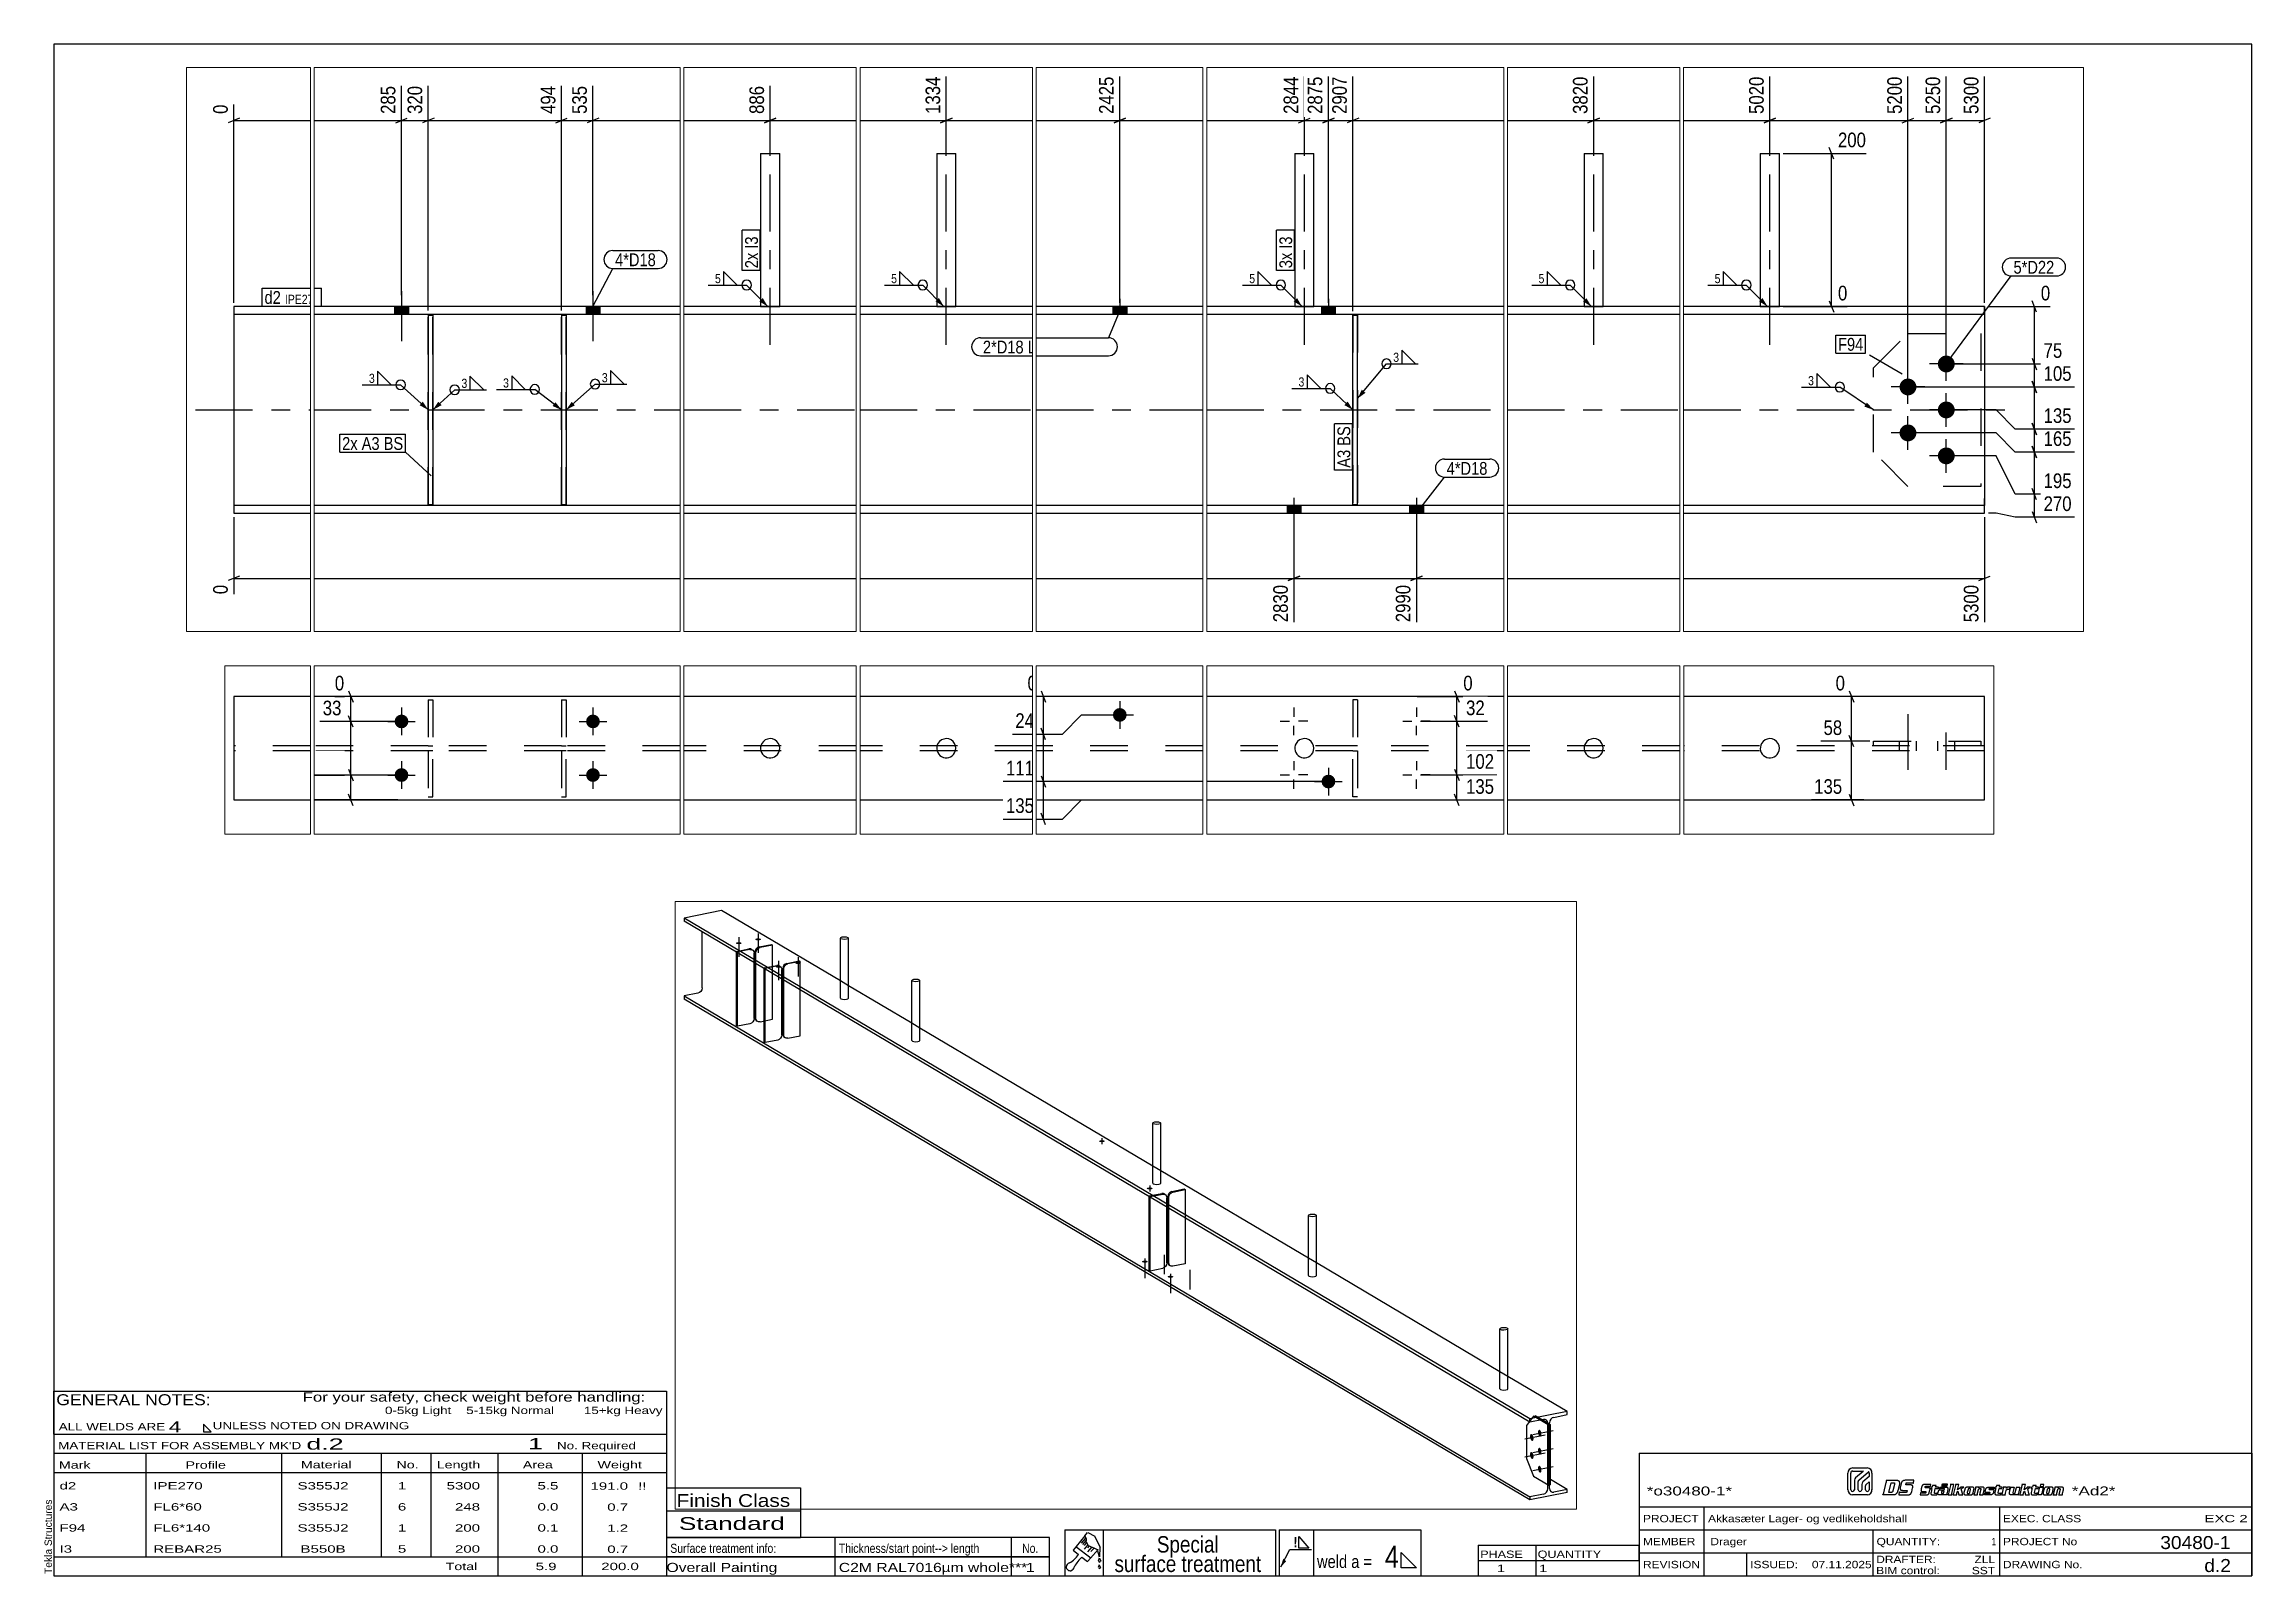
# Paper-space layout 'Layout1' of a CAD drawing. Header units: millimetres. Extents: x 2 to 579, y 5 to 405.
# The model-space entities are those that its viewports show. They can reach past a viewport. Long polylines and large blocks are cut down to what shows.
import ezdxf

# ---------------------------------------------------------------- set-up
doc = ezdxf.new("R2010")
doc.units = ezdxf.units.MM
doc.linetypes.add('DXK_LINE_DOT2', pattern=[3.9198, 1.9599, -1.9599])
doc.linetypes.add('DXK_LINE_DOT3', pattern=[5.9187, 2.979, -0.9799, 0.9799, -0.9799])
for name, color, linetype in [('GRAPHICAL_OBJECTS', 7, 'Continuous'), ('MÅLSÆTNING', 7, 'Continuous'), ('STÅL', 7, 'Continuous'), ('TEKST', 7, 'Continuous')]:
    doc.layers.add(name, color=color, linetype=linetype)
doc.layers.add('Viewport layer', color=7, linetype='Continuous', plot=False)
doc.styles.add('Arial', font='ARIAL.TTF', dxfattribs={"height": 0.2})
doc.styles.add('Arial Narrow', font='ARIALN.TTF', dxfattribs={"height": 0.2})
doc.styles.add('Arial Narrow Bold', font='ARIALNB.TTF', dxfattribs={"height": 0.2})
doc.styles.add('Arial Rounded MT Bold', font='ARLRDBD.TTF', dxfattribs={"height": 0.2})
doc.styles.add('IDAutomationHC39M', font='IDAUTOMATIONHC39M.TTF', dxfattribs={"height": 0.2})

psp = doc.layouts.get("Layout1")

# ---------------------------------------------------------------- texts
at = {"layer": 'GRAPHICAL_OBJECTS', "color": 7}
for s, height, style, width, p in [('GENERAL NOTES:', 2.8633, 'Arial Narrow', 1.4, (5.65, 49.56)), ('ALL WELDS ARE', 1.9089, 'Arial Narrow', 1.6, (6.29, 43)), ('UNLESS NOTED ON DRAWING', 1.9089, 'Arial Narrow', 1.6, (46.52, 43.28)), ('d.2', 2.912, 'Arial Rounded MT Bold', 1.794707, (70.97, 37.97)), ('1', 2.91, 'Arial Rounded MT Bold', 1.794707, (128.86, 38.06)), ("MATERIAL LIST FOR ASSEMBLY MK'D", 1.9089, 'Arial Narrow', 1.6, (6.15, 38.06)), ('Mark', 1.909, 'Arial Narrow', 1.7, (6.34, 33)), ('Profile', 1.909, 'Arial Narrow', 1.7, (39.41, 33)), ('Material', 1.909, 'Arial Narrow', 1.7, (69.54, 33.06)), ('No.', 1.909, 'Arial Narrow', 1.7, (94.5, 33.06)), ('Length', 1.909, 'Arial Narrow', 1.7, (105, 33.06)), ('Area', 1.909, 'Arial Narrow', 1.7, (127.5, 33.06)), ('No. Required', 1.9089, 'Arial Narrow', 1.6, (136.41, 38.06)), ('Weight', 1.909, 'Arial Narrow', 1.7, (147, 33.06)), ('PHASE', 1.909, 'Arial Narrow', 1.5, (377.5, 9.69)), ('QUANTITY', 1.909, 'Arial Narrow', 1.5, (392.5, 9.69))]:
    psp.add_text(s, height=height, dxfattribs=dict(at, style=style, width=width)).set_placement(p)
at = {"layer": 'GRAPHICAL_OBJECTS', "color": 7, "linetype": 'Continuous'}
for s, height, style, width, p in [('For your safety, check weight before handling:  ', 2.3861, 'Arial Narrow', 1.6, (70, 50.5)), ('0-5kg Light    5-15kg Normal        15+kg Heavy', 1.9089, 'Arial Narrow', 1.6, (91.5, 47.25)), ('4', 2.86, 'Arial Narrow', 1.794707, (35, 42.5)), ('d2', 1.909, 'Arial Narrow', 1.794707, (6.5, 27.56)), ('IPE270', 1.909, 'Arial Narrow', 1.794707, (31, 27.56)), ('S355J2', 1.909, 'Arial Narrow', 1.794707, (68.66, 27.56)), ('1', 1.91, 'Arial Narrow', 1.794707, (94.86, 27.56)), ('5300', 1.909, 'Arial Narrow', 1.794707, (107.58, 27.56)), ('5.5', 1.909, 'Arial Narrow', 1.794707, (131.32, 27.56)), ('191.0', 1.909, 'Arial Narrow', 1.794707, (145.15, 27.5)), ('!!', 1.909, 'Arial Narrow', 1.794707, (157.6, 27.5)), ('A3', 1.909, 'Arial Narrow', 1.794707, (6.5, 22.06)), ('FL6*60', 1.909, 'Arial Narrow', 1.794707, (31, 22.06)), ('S355J2', 1.909, 'Arial Narrow', 1.794707, (68.66, 22.06)), ('6', 1.91, 'Arial Narrow', 1.794707, (94.86, 22.06)), ('248', 1.909, 'Arial Narrow', 1.794707, (109.77, 22.06)), ('0.0', 1.909, 'Arial Narrow', 1.794707, (131.32, 22.06)), ('0.7', 1.909, 'Arial Narrow', 1.794707, (149.53, 22)), ('Finish Class', 3.3405, 'Arial Narrow', 1.425378, (167.62, 23)), ('*o30480-1*', 2.333, 'IDAutomationHC39M', 1.425378, (421, 26)), ('*Ad2*', 2.333, 'IDAutomationHC39M', 1.425378, (532, 26.01)), ('F94', 1.909, 'Arial Narrow', 1.794707, (6.5, 16.56)), ('FL6*140', 1.909, 'Arial Narrow', 1.794707, (31, 16.56)), ('S355J2', 1.909, 'Arial Narrow', 1.794707, (68.66, 16.56)), ('1', 1.91, 'Arial Narrow', 1.794707, (94.86, 16.56)), ('200', 1.909, 'Arial Narrow', 1.794707, (109.77, 16.56)), ('0.1', 1.909, 'Arial Narrow', 1.794707, (131.32, 16.56)), ('1.2', 1.909, 'Arial Narrow', 1.794707, (149.53, 16.5)), ('Standard', 3.34, 'Arial Narrow', 1.780292, (168.26, 17)), ('PROJECT', 1.909, 'Arial Narrow', 1.425378, (420, 19)), ('Akkasæter Lager- og vedlikeholdshall', 1.9089, 'Arial Narrow', 1.425378, (437, 19)), ('EXEC. CLASS', 1.9089, 'Arial Narrow', 1.425378, (514, 19)), ('EXC 2', 1.909, 'Arial Narrow', 1.780292, (566.64, 19)), ('I3', 1.909, 'Arial Narrow', 1.794707, (6.5, 11.06)), ('REBAR25', 1.909, 'Arial Narrow', 1.794707, (31, 11.06)), ('B550B', 1.909, 'Arial Narrow', 1.794707, (69.43, 11.06)), ('5', 1.91, 'Arial Narrow', 1.794707, (94.86, 11.06)), ('200', 1.909, 'Arial Narrow', 1.794707, (109.77, 11.06)), ('0.0', 1.909, 'Arial Narrow', 1.794707, (131.32, 11.06)), ('0.7', 1.909, 'Arial Narrow', 1.794707, (149.53, 11)), ('MEMBER', 1.909, 'Arial Narrow', 1.425378, (420, 13)), ('Drager', 1.909, 'Arial Narrow', 1.42538, (437.61, 13)), ('QUANTITY:', 1.909, 'Arial Narrow', 1.425378, (481, 13)), ('PROJECT No', 1.909, 'Arial Narrow', 1.425378, (514, 13)), ('30480-1', 3.397, 'Arial Rounded MT Bold', 1.1, (555.09, 12)), ('Total', 1.909, 'Arial Narrow', 1.7, (107.33, 6.5)), ('5.9', 1.909, 'Arial Narrow', 1.794707, (130.83, 6.5)), ('200.0', 1.909, 'Arial Narrow', 1.794707, (147.96, 6.5)), ('Overall Painting', 2.3861, 'Arial Narrow', 1.5, (165, 6)), ('C2M RAL7016µm whole***', 2.3861, 'Arial Narrow', 1.5, (210, 6)), ('1', 2.39, 'Arial Narrow', 1.5, (258.86, 6)), ('1', 1.91, 'Arial Narrow', 1.794707, (381.82, 6)), ('1', 1.91, 'Arial Narrow', 1.794707, (392.86, 6)), ('REVISION', 1.909, 'Arial Narrow', 1.425378, (420, 7)), ('ISSUED:', 1.909, 'Arial Narrow', 1.425378, (448, 7)), ('07.11.2025', 1.909, 'Arial Narrow', 1.425378, (464.11, 7)), ('DRAFTER:', 1.909, 'Arial Narrow', 1.425378, (480.91, 8.35)), ('BIM control:', 1.9089, 'Arial Narrow', 1.425378, (480.9, 5.44)), ('SST', 1.909, 'Arial Narrow', 1.425378, (505.88, 5.43)), ('ZLL', 1.909, 'Arial Narrow', 1.425378, (506.58, 8.35)), ('DRAWING No.', 1.9089, 'Arial Narrow', 1.425378, (514, 7)), ('d.2', 3.397, 'Arial Rounded MT Bold', 1.1, (566.58, 6))]:
    psp.add_text(s, height=height, dxfattribs=dict(at, style=style, width=width)).set_placement(p)
at = {"layer": 'GRAPHICAL_OBJECTS', "color": 174, "linetype": 'Continuous', "style": 'Arial'}
psp.add_text('Tekla Structures', height=1.9102, rotation=90, dxfattribs=at).set_placement((4.5, 5.5))
at = {"layer": 'GRAPHICAL_OBJECTS', "color": 7, "linetype": 'Continuous', "style": 'Arial Narrow'}
for s, height, p in [('Surface treatment info:', 2.3861, (166, 11)), ('Thickness/start point--> length', 2.3861, (210, 11)), ('Special', 4.295, (293.07, 11.08)), ('4', 5.73, (352.61, 7.11)), ('1', 1.91, (511.03, 13)), ('surface treatment', 4.2949, (282, 6)), ('weld a =', 3.34, (334.88, 7.06))]:
    psp.add_text(s, height=height, dxfattribs=at).set_placement(p)
at = {"layer": 'GRAPHICAL_OBJECTS', "color": 7, "style": 'Arial Narrow'}
psp.add_text('No.', height=2.386, dxfattribs=at).set_placement((257.87, 11))
at = {"layer": 'GRAPHICAL_OBJECTS', "color": 2, "linetype": 'Continuous', "style": 'Arial Narrow Bold', "width": 0.99921}
psp.add_text('!', height=2.73, dxfattribs=at).set_placement((328.73, 12.42))

msp = doc.modelspace()

# ---------------------------------------------------------------- hatches: boundary and pattern name
at = {"layer": 'STÅL', "linetype": 'Continuous'}
for points in [[(260.1, 1782.4), (258.2, 1782.5), (256.4, 1782.7), (254.8, 1783), (253.4, 1783.4), (252.3, 1783.9), (251.5, 1784.5), (251.1, 1785.2), (251.1, 1785.8), (251.5, 1786.4), (252.3, 1787), (253.4, 1787.5), (254.8, 1788), (256.4, 1788.3), (258.2, 1788.5), (260.1, 1788.6), (261.9, 1788.5), (263.7, 1788.3), (265.4, 1788), (266.8, 1787.5), (267.9, 1787), (268.6, 1786.4), (269, 1785.8), (269, 1785.2), (268.6, 1784.5), (267.9, 1783.9), (266.8, 1783.4), (265.4, 1783), (263.7, 1782.7), (261.9, 1782.5)], [(199.4, 1770.4), (197.6, 1770.5), (195.8, 1770.7), (194.2, 1771), (192.8, 1771.4), (191.7, 1772), (190.9, 1772.6), (190.5, 1773.2), (190.5, 1773.8), (190.9, 1774.5), (191.7, 1775), (192.8, 1775.6), (194.2, 1776), (195.8, 1776.3), (197.6, 1776.5), (199.4, 1776.6), (201.3, 1776.5), (203.1, 1776.3), (204.7, 1776), (206.1, 1775.6), (207.2, 1775), (208, 1774.5), (208.4, 1773.8), (208.4, 1773.2), (208, 1772.6), (207.2, 1772), (206.1, 1771.4), (204.7, 1771), (203.1, 1770.7), (201.3, 1770.5)], [(324.4, 1696.4), (322.6, 1696.4), (320.8, 1696.6), (319.2, 1697), (317.8, 1697.4), (316.7, 1697.9), (315.9, 1698.5), (315.5, 1699.1), (315.5, 1699.8), (315.9, 1700.4), (316.7, 1701), (317.8, 1701.5), (319.2, 1701.9), (320.8, 1702.3), (322.6, 1702.5), (324.4, 1702.5), (326.3, 1702.5), (328.1, 1702.3), (329.7, 1701.9), (331.1, 1701.5), (332.2, 1701), (333, 1700.4), (333.4, 1699.8), (333.4, 1699.1), (333, 1698.5), (332.2, 1697.9), (331.1, 1697.4), (329.7, 1697), (328.1, 1696.6), (326.3, 1696.4)], [(385.1, 1708.4), (383.2, 1708.4), (381.4, 1708.6), (379.8, 1708.9), (378.4, 1709.4), (377.3, 1709.9), (376.5, 1710.5), (376.1, 1711.1), (376.1, 1711.8), (376.5, 1712.4), (377.3, 1713), (378.4, 1713.5), (379.8, 1713.9), (381.4, 1714.2), (383.2, 1714.4), (385.1, 1714.5), (386.9, 1714.4), (388.7, 1714.2), (390.4, 1713.9), (391.8, 1713.5), (392.9, 1713), (393.6, 1712.4), (394, 1711.8), (394, 1711.1), (393.6, 1710.5), (392.9, 1709.9), (391.8, 1709.4), (390.4, 1708.9), (388.7, 1708.6), (386.9, 1708.4)], [(1337.4, 1150), (1335.6, 1150.1), (1333.8, 1150.3), (1332.1, 1150.6), (1330.7, 1151), (1329.6, 1151.5), (1328.9, 1152.1), (1328.5, 1152.7), (1328.5, 1153.4), (1328.9, 1154), (1329.6, 1154.6), (1330.7, 1155.1), (1332.1, 1155.6), (1333.8, 1155.9), (1335.6, 1156.1), (1337.4, 1156.1), (1339.3, 1156.1), (1341.1, 1155.9), (1342.7, 1155.6), (1344.1, 1155.1), (1345.2, 1154.6), (1346, 1154), (1346.4, 1153.4), (1346.4, 1152.7), (1346, 1152.1), (1345.2, 1151.5), (1344.1, 1151), (1342.7, 1150.6), (1341.1, 1150.3), (1339.3, 1150.1)], [(1487.1, 1001.8), (1485.2, 1001.9), (1483.4, 1002.1), (1481.8, 1002.4), (1480.4, 1002.8), (1479.3, 1003.4), (1478.5, 1003.9), (1478.1, 1004.6), (1478.1, 1005.2), (1478.5, 1005.9), (1479.3, 1006.4), (1480.4, 1007), (1481.8, 1007.4), (1483.4, 1007.7), (1485.2, 1007.9), (1487.1, 1008), (1489, 1007.9), (1490.7, 1007.7), (1492.4, 1007.4), (1493.8, 1007), (1494.9, 1006.4), (1495.6, 1005.9), (1496, 1005.2), (1496, 1004.6), (1495.6, 1003.9), (1494.9, 1003.4), (1493.8, 1002.8), (1492.4, 1002.4), (1490.7, 1002.1), (1489, 1001.9)], [(1472.1, 772.5), (1470.2, 772.6), (1468.4, 772.8), (1466.8, 773.1), (1465.4, 773.5), (1464.3, 774), (1463.6, 774.6), (1463.2, 775.3), (1463.2, 775.9), (1463.6, 776.5), (1464.3, 777.1), (1465.4, 777.6), (1466.8, 778.1), (1468.4, 778.4), (1470.2, 778.6), (1472.1, 778.7), (1474, 778.6), (1475.8, 778.4), (1477.4, 778.1), (1478.8, 777.6), (1479.9, 777.1), (1480.7, 776.5), (1481.1, 775.9), (1481.1, 775.3), (1480.7, 774.6), (1479.9, 774), (1478.8, 773.5), (1477.4, 773.1), (1475.8, 772.8), (1474, 772.6)], [(1552.1, 725.1), (1550.2, 725.2), (1548.4, 725.4), (1546.8, 725.7), (1545.4, 726.1), (1544.3, 726.7), (1543.6, 727.2), (1543.2, 727.9), (1543.2, 728.5), (1543.6, 729.1), (1544.3, 729.7), (1545.4, 730.3), (1546.8, 730.7), (1548.4, 731), (1550.2, 731.2), (1552.1, 731.3), (1554, 731.2), (1555.8, 731), (1557.4, 730.7), (1558.8, 730.3), (1559.9, 729.7), (1560.7, 729.1), (1561.1, 728.5), (1561.1, 727.9), (1560.7, 727.2), (1559.9, 726.7), (1558.8, 726.1), (1557.4, 725.7), (1555.8, 725.4), (1554, 725.2)], [(23308.6, 414), (23326.6, 414), (23326.6, 424.2), (23308.6, 424.2)], [(23308.6, 414), (23326.6, 414), (23326.6, 424.2), (23308.6, 424.2)], [(23558.6, 414), (23576.6, 414), (23576.6, 424.2), (23558.6, 424.2)], [(23558.6, 414), (23576.6, 414), (23576.6, 424.2), (23558.6, 424.2)], [(25448.6, 414), (25466.6, 414), (25466.6, 424.2), (25448.6, 424.2)], [(25898.6, 414), (25916.6, 414), (25916.6, 424.2), (25898.6, 424.2)], [(28271.6, 349.2, -1), (28293.6, 349.2, -1)], [(28221.6, 319.2, -1), (28243.6, 319.2, -1)], [(28271.6, 289.2, -1), (28293.6, 289.2, -1)], [(28221.6, 259.2, -1), (28243.6, 259.2, -1)], [(2689.5, 225.4), (2689.8, 223.2), (2689.9, 221), (2689.8, 218.9), (2689.4, 217.1), (2688.8, 215.6), (2688, 214.5), (2687, 213.8), (2686, 213.6), (2684.9, 213.9), (2683.7, 214.6), (2682.6, 215.8), (2681.5, 217.3), (2680.6, 219.1), (2679.9, 221.2), (2679.3, 223.4), (2679, 225.7), (2678.9, 227.9), (2679, 230), (2679.4, 231.8), (2680, 233.3), (2680.8, 234.4), (2681.7, 235.1), (2682.8, 235.3), (2683.9, 235), (2685.1, 234.3), (2686.2, 233.1), (2687.2, 231.6), (2688.2, 229.8), (2688.9, 227.7)], [(2714.5, 238.8), (2714.8, 236.6), (2714.9, 234.4), (2714.8, 232.3), (2714.4, 230.5), (2713.8, 229), (2713, 227.9), (2712, 227.2), (2711, 227), (2709.9, 227.3), (2708.7, 228), (2707.6, 229.1), (2706.5, 230.7), (2705.6, 232.5), (2704.9, 234.6), (2704.3, 236.8), (2704, 239.1), (2703.9, 241.3), (2704, 243.4), (2704.4, 245.2), (2705, 246.7), (2705.8, 247.8), (2706.7, 248.5), (2707.8, 248.7), (2708.9, 248.4), (2710.1, 247.7), (2711.2, 246.5), (2712.2, 245), (2713.2, 243.1), (2713.9, 241.1)], [(28271.6, 229.2, -1), (28293.6, 229.2, -1)], [(2689.5, 169.1), (2689.8, 166.8), (2689.9, 164.6), (2689.8, 162.5), (2689.4, 160.7), (2688.8, 159.2), (2688, 158.1), (2687, 157.4), (2686, 157.2), (2684.9, 157.5), (2683.7, 158.2), (2682.6, 159.4), (2681.5, 160.9), (2680.6, 162.8), (2679.9, 164.8), (2679.3, 167.1), (2679, 169.3), (2678.9, 171.5), (2679, 173.6), (2679.4, 175.4), (2680, 176.9), (2680.8, 178), (2681.7, 178.7), (2682.8, 178.9), (2683.9, 178.6), (2685.1, 177.9), (2686.2, 176.8), (2687.2, 175.2), (2688.2, 173.4), (2688.9, 171.3)], [(2714.5, 182.4), (2714.8, 180.2), (2714.9, 178), (2714.8, 175.9), (2714.4, 174.1), (2713.8, 172.6), (2713, 171.5), (2712, 170.8), (2711, 170.6), (2709.9, 170.9), (2708.7, 171.6), (2707.6, 172.8), (2706.5, 174.3), (2705.6, 176.1), (2704.9, 178.2), (2704.3, 180.4), (2704, 182.7), (2703.9, 184.9), (2704, 187), (2704.4, 188.8), (2705, 190.3), (2705.8, 191.4), (2706.7, 192.1), (2707.8, 192.3), (2708.9, 192), (2710.1, 191.3), (2711.2, 190.1), (2712.2, 188.6), (2713.2, 186.8), (2713.9, 184.7)], [(10440.4, 147, -1), (10422.4, 147, -1)], [(10690.4, 147, -1), (10672.4, 147, -1)], [(12580.4, 155.5, -1), (12562.4, 155.5, -1)], [(25871.6, 164.4), (25853.6, 164.4), (25853.6, 154.2), (25871.6, 154.2)], [(25871.6, 164.4), (25853.6, 164.4), (25853.6, 154.2), (25871.6, 154.2)], [(26031.6, 164.4), (26013.6, 164.4), (26013.6, 154.2), (26031.6, 154.2)], [(26031.6, 164.4), (26013.6, 164.4), (26013.6, 154.2), (26031.6, 154.2)], [(2714.5, 126.1), (2714.8, 123.8), (2714.9, 121.6), (2714.8, 119.5), (2714.4, 117.7), (2713.8, 116.2), (2713, 115.1), (2712, 114.4), (2711, 114.2), (2709.9, 114.5), (2708.7, 115.2), (2707.6, 116.4), (2706.5, 117.9), (2705.6, 119.8), (2704.9, 121.8), (2704.3, 124.1), (2704, 126.3), (2703.9, 128.5), (2704, 130.6), (2704.4, 132.4), (2705, 133.9), (2705.8, 135), (2706.7, 135.7), (2707.8, 135.9), (2708.9, 135.6), (2710.1, 134.9), (2711.2, 133.8), (2712.2, 132.2), (2713.2, 130.4), (2713.9, 128.3)], [(10440.4, 77, -1), (10422.4, 77, -1)], [(10690.4, 77, -1), (10672.4, 77, -1)], [(13030.4, 68.5, -1), (13012.4, 68.5, -1)]]:
    msp.add_hatch(color=96, dxfattribs=at).paths.add_polyline_path(points)
at = {"layer": 'TEKST', "linetype": 'Continuous'}
for points in [[(23909, 435.3), (23915.5, 424.2), (23904.5, 430.9)], [(24357, 435.3), (24363.5, 424.2), (24352.5, 430.9)], [(25866.6, 435.3), (25873.2, 424.2), (25862.2, 430.9)], [(26842.6, 435.3), (26849.2, 424.2), (26838.2, 430.9)], [(28042.6, 435.3), (28049.2, 424.2), (28038.2, 430.9)], [(23345.4, 299.9), (23352.6, 289.2), (23341.2, 295.3)], [(23369.9, 295.4), (23358.6, 289.2), (23365.7, 300)], [(23518.6, 299.3), (23526.6, 289.2), (23514.8, 294.3)], [(23544, 295.2), (23532.6, 289.2), (23539.9, 299.9)], [(25932.7, 300.1), (25939.6, 289.2), (25928.4, 295.5)], [(25956, 311.6), (25945.6, 304), (25951.2, 315.6)], [(28179, 298.8), (28187.6, 289.2), (28175.5, 293.6)]]:
    msp.add_hatch(color=3, dxfattribs=at).paths.add_polyline_path(points)

# ---------------------------------------------------------------- linework, layer by layer
at = {"layer": 'MÅLSÆTNING', "color": 7, "linetype": 'Continuous'}
for p, q in [((24366.6, 629.2), (24366.6, 724.4)), ((25457.6, 429.1), (25457.6, 724.4)), ((25457.6, 429.1), (25457.6, 724.4)), ((25876.2, 629.2), (25876.2, 724.4)), ((25907.6, 429.2), (25907.6, 724.4)), ((25939.6, 418), (25939.6, 724.4)), ((26852.2, 629.2), (26852.2, 724.4)), ((26852.2, 629.2), (26852.2, 724.4)), ((28052.2, 629.2), (28052.2, 724.4)), ((28232.6, 324.2), (28232.6, 724.4)), ((28282.6, 354.2), (28282.6, 724.4)), ((28282.6, 354.2), (28282.6, 724.4)), ((28332.6, 429.2), (28332.6, 724.4)), ((23317.6, 439.2), (23317.6, 712.2)), ((23352.6, 419), (23352.6, 712.2)), ((23352.6, 419), (23352.6, 712.2)), ((23526.6, 419), (23526.6, 712.2)), ((23567.6, 439.2), (23567.6, 712.2)), ((23567.6, 439.2), (23567.6, 712.2)), ((23918.6, 629.2), (23918.6, 712.2)), ((23918.6, 629.2), (23918.6, 712.2)), ((23040.1, 670.2), (23025.1, 664.2)), ((23032.6, 429.2), (23032.6, 687.9)), ((23032.6, 667.2), (23317.6, 667.2)), ((23310.1, 664.2), (23325.1, 670.2)), ((23360.1, 670.2), (23345.1, 664.2)), ((23360.1, 670.2), (23345.1, 664.2)), ((23519.1, 664.2), (23534.1, 670.2)), ((23526.6, 667.2), (23567.6, 667.2)), ((23575.1, 670.2), (23560.1, 664.2)), ((23575.1, 670.2), (23560.1, 664.2)), ((23567.6, 667.2), (23918.6, 667.2)), ((23926.1, 670.2), (23911.1, 664.2)), ((23911.1, 664.2), (23926.1, 670.2)), ((23918.6, 667.2), (24366.6, 667.2)), ((24359.1, 664.2), (24374.1, 670.2)), ((25465.1, 670.2), (25450.1, 664.2)), ((25450.1, 664.2), (25465.1, 670.2)), ((25457.6, 667.2), (25876.2, 667.2)), ((25868.7, 664.2), (25883.7, 670.2)), ((25900.1, 664.2), (25915.1, 670.2)), ((25907.6, 667.2), (25939.6, 667.2)), ((25947.1, 670.2), (25932.1, 664.2)), ((26859.7, 670.2), (26844.7, 664.2)), ((26844.7, 664.2), (26859.7, 670.2)), ((26852.2, 667.2), (28052.2, 667.2)), ((28044.7, 664.2), (28059.7, 670.2)), ((28225.1, 664.2), (28240.1, 670.2)), ((28275.1, 664.2), (28290.1, 670.2)), ((28282.6, 667.2), (28332.6, 667.2)), ((28340.1, 670.2), (28325.1, 664.2)), ((28069.7, 624.2), (28177.8, 624.2)), ((28135.7, 616.7), (28129.7, 631.7)), ((28132.7, 424.2), (28132.7, 624.2)), ((28069.7, 424.2), (28153.4, 424.2)), ((28129.7, 431.7), (28135.7, 416.7)), ((28337.6, 424.2), (28418.3, 424.2)), ((28400.6, 416.7), (28394.6, 431.7)), ((28397.6, 349.2), (28397.6, 424.2)), ((28287.6, 349.2), (28437.8, 349.2)), ((28287.6, 349.2), (28437.8, 349.2)), ((28394.6, 356.7), (28400.6, 341.7)), ((28394.6, 356.7), (28400.6, 341.7)), ((28397.6, 319.2), (28397.6, 349.2)), ((28237.6, 319.2), (28449.9, 319.2)), ((28237.6, 319.2), (28449.9, 319.2)), ((28400.6, 311.7), (28394.6, 326.7)), ((28394.6, 326.7), (28400.6, 311.7)), ((28347.6, 289.2), (28287.6, 289.2)), ((28347.6, 289.2), (28287.6, 289.2)), ((28372.6, 264.2), (28347.6, 289.2)), ((28372.6, 264.2), (28347.6, 289.2)), ((28449.9, 264.2), (28372.6, 264.2)), ((28394.6, 271.7), (28400.6, 256.7)), ((28397.6, 234.2), (28397.6, 264.2)), ((28347.6, 259.2), (28237.6, 259.2)), ((28347.6, 259.2), (28237.6, 259.2)), ((28372.6, 234.2), (28347.6, 259.2)), ((28372.6, 234.2), (28347.6, 259.2)), ((28449.9, 234.2), (28372.6, 234.2)), ((28449.9, 234.2), (28372.6, 234.2)), ((28400.6, 226.7), (28394.6, 241.7)), ((28394.6, 241.7), (28400.6, 226.7)), ((28397.6, 179.2), (28397.6, 234.2)), ((28347.6, 229.2), (28287.6, 229.2)), ((28347.6, 229.2), (28287.6, 229.2)), ((28372.6, 179.2), (28347.6, 229.2)), ((28372.6, 179.2), (28347.6, 229.2)), ((12558.2, 179.5), (11586.4, 179.5)), ((12468.6, 187), (12474.6, 172)), ((12471.6, 130.5), (12471.6, 179.5)), ((13137.2, 179.5), (13209.7, 179.5)), ((13186, 187), (13192, 172)), ((13189, 147.2), (13189, 179.5)), ((15286.6, 179.5), (15251.9, 179.5)), ((15269.6, 187), (15275.6, 172)), ((15272.6, 121.3), (15272.6, 179.5)), ((28449.9, 179.2), (28372.6, 179.2)), ((28449.9, 179.2), (28372.6, 179.2)), ((28400.6, 171.7), (28394.6, 186.7)), ((28400.6, 171.7), (28394.6, 186.7)), ((28397.6, 149.2), (28397.6, 179.2)), ((10426.4, 147), (10324.9, 147)), ((10368.1, 139.5), (10362.1, 154.5)), ((12496.6, 130.5), (12521.6, 155.5)), ((12496.6, 130.5), (12521.6, 155.5)), ((12521.6, 155.5), (12566.4, 155.5)), ((12521.6, 155.5), (12566.4, 155.5)), ((13141.4, 147.2), (13229.1, 147.2)), ((13141.4, 147.2), (13229.1, 147.2)), ((13192, 139.7), (13186, 154.7)), ((13192, 139.7), (13186, 154.7)), ((13189, 77.2), (13189, 147.2)), ((23032.6, 149.2), (23032.6, 48.6)), ((28332.6, 149.2), (28332.6, 12)), ((28347.6, 154.2), (28337.6, 154.2)), ((28372.6, 149.2), (28347.6, 154.2)), ((28449.9, 149.2), (28372.6, 149.2)), ((28394.6, 156.7), (28400.6, 141.7)), ((11566.9, 130.5), (12496.6, 130.5)), ((11566.9, 130.5), (12496.6, 130.5)), ((12474.6, 123), (12468.6, 138)), ((12474.6, 123), (12468.6, 138)), ((12471.6, 68.5), (12471.6, 130.5)), ((15296.4, 121.3), (15232.4, 121.3)), ((15296.4, 121.3), (15232.4, 121.3)), ((15275.6, 113.8), (15269.6, 128.8)), ((15275.6, 113.8), (15269.6, 128.8)), ((15272.6, 44.5), (15272.6, 121.3)), ((25862.6, 139.2), (25862.6, 12)), ((26022.6, 139.2), (26022.6, 12)), ((26022.6, 139.2), (26022.6, 12)), ((10426.4, 77), (10246.6, 77)), ((10362.1, 84.5), (10368.1, 69.5)), ((10365.1, 44.5), (10365.1, 77)), ((13016.4, 68.5), (11554.7, 68.5)), ((13016.4, 68.5), (11554.7, 68.5)), ((12468.6, 76), (12474.6, 61)), ((12468.6, 76), (12474.6, 61)), ((12471.6, 19.5), (12471.6, 68.5)), ((13141.4, 77.2), (13241.3, 77.2)), ((13141.4, 77.2), (13241.3, 77.2)), ((13186, 84.7), (13192, 69.7)), ((13186, 84.7), (13192, 69.7)), ((13189, 44.5), (13189, 77.2)), ((23040.1, 72.3), (23025.1, 66.3)), ((23032.6, 69.3), (25862.6, 69.3)), ((25855.1, 66.3), (25870.1, 72.3)), ((26030.1, 72.3), (26015.1, 66.3)), ((26015.1, 66.3), (26030.1, 72.3)), ((26022.6, 69.3), (28332.6, 69.3)), ((28325.1, 66.3), (28340.1, 72.3)), ((10426.4, 44.5), (10246.6, 44.5)), ((10368.1, 37), (10362.1, 52)), ((12496.6, 19.5), (12521.6, 44.5)), ((12521.6, 44.5), (12550.7, 44.5)), ((13141.4, 44.5), (13241.3, 44.5)), ((13192, 37), (13186, 52)), ((15288.5, 44.5), (15220.3, 44.5)), ((15269.6, 52), (15275.6, 37)), ((11554.7, 19.5), (12496.6, 19.5)), ((12474.6, 12), (12468.6, 27))]:
    msp.add_line(p, q, dxfattribs=at)
at = {"layer": 'STÅL', "color": 2, "linetype": 'Continuous'}
for p, q in [((145.7, 1875.5), (28.8, 1852.4)), ((517.8, 1655.1), (145.7, 1875.5)), ((2678.8, 282.5), (28.8, 1852.4)), ((28.8, 1852.4), (28.8, 1842.8)), ((2678.8, 272.9), (28.8, 1842.8)), ((84.4, 1633.3), (84.4, 1809.8)), ((517.8, 1789.4), (519.4, 1791.5)), ((519.5, 1787.3), (517.8, 1789.4)), ((517.8, 1601.5), (517.8, 1789.4)), ((519.4, 1791.5), (523.9, 1793.1)), ((524.1, 1785.7), (519.5, 1787.3)), ((523.9, 1793.1), (530.2, 1793.7)), ((530.2, 1793.7), (536.4, 1793.1)), ((536.4, 1793.1), (541, 1791.6)), ((541.1, 1787.3), (536.6, 1785.7)), ((541, 1791.6), (542.8, 1789.4)), ((542.8, 1789.4), (541.1, 1787.3)), ((542.8, 1601.5), (542.8, 1789.4)), ((530.3, 1785.1), (524.1, 1785.7)), ((536.6, 1785.7), (530.3, 1785.1)), ((192.4, 1515.1), (192.4, 1745.8)), ((195.4, 1513.3), (195.4, 1744.1)), ((247.4, 1537.7), (247.4, 1713.3)), ((279.4, 1463.6), (279.4, 1694.3)), ((282.4, 1461.8), (282.4, 1692.5)), ((334.4, 1486.1), (334.4, 1661.7)), ((741.8, 1656.7), (743.4, 1658.8)), ((743.5, 1654.6), (741.8, 1656.7)), ((741.8, 1468.8), (741.8, 1656.7)), ((743.4, 1658.8), (747.9, 1660.4)), ((748.1, 1653), (743.5, 1654.6)), ((747.9, 1660.4), (754.2, 1661)), ((754.3, 1652.4), (748.1, 1653)), ((754.2, 1661), (760.4, 1660.4)), ((760.6, 1653), (754.3, 1652.4)), ((760.4, 1660.4), (765, 1658.9)), ((765.1, 1654.6), (760.6, 1653)), ((765, 1658.9), (766.8, 1656.7)), ((766.8, 1656.7), (765.1, 1654.6)), ((766.8, 1468.8), (766.8, 1656.7)), ((71.4, 1616.6), (28.8, 1608.2)), ((76.4, 1618.7), (71.4, 1616.6)), ((80.6, 1622.6), (76.4, 1618.7)), ((83.4, 1627.7), (80.6, 1622.6)), ((84.4, 1633.3), (83.4, 1627.7)), ((741.8, 1522.4), (542.8, 1640.2)), ((28.8, 1608.2), (2678.8, 38.4)), ((28.8, 1608.2), (28.8, 1598.6)), ((2678.8, 28.8), (28.8, 1598.6)), ((517.8, 1601.5), (519.5, 1599.3)), ((519.5, 1599.3), (524.1, 1597.8)), ((524.1, 1597.8), (530.3, 1597.2)), ((530.3, 1597.2), (536.6, 1597.8)), ((536.6, 1597.8), (541.1, 1599.4)), ((541.1, 1599.4), (542.8, 1601.5)), ((246.4, 1532.1), (243.6, 1527)), ((247.4, 1537.7), (246.4, 1532.1)), ((195.4, 1513.3), (192.4, 1515.1)), ((234.4, 1521), (195.4, 1513.3)), ((239.4, 1523.1), (234.4, 1521)), ((243.6, 1527), (239.4, 1523.1)), ((1496.6, 1075.2), (766.8, 1507.5)), ((326.4, 1471.5), (321.4, 1469.5)), ((330.6, 1475.4), (326.4, 1471.5)), ((333.4, 1480.6), (330.6, 1475.4)), ((334.4, 1486.1), (333.4, 1480.6)), ((282.4, 1461.8), (279.4, 1463.6)), ((321.4, 1469.5), (282.4, 1461.8)), ((741.8, 1468.8), (743.5, 1466.6)), ((743.5, 1466.6), (748.1, 1465.1)), ((748.1, 1465.1), (754.3, 1464.5)), ((754.3, 1464.5), (760.6, 1465.1)), ((760.6, 1465.1), (765.1, 1466.7)), ((765.1, 1466.7), (766.8, 1468.8)), ((1496.6, 1209.5), (1498.2, 1211.7)), ((1498.2, 1211.7), (1502.7, 1213.3)), ((1502.7, 1213.3), (1509, 1213.9)), ((1509, 1213.9), (1515.2, 1213.3)), ((1515.2, 1213.3), (1519.9, 1211.7)), ((1519.9, 1211.7), (1521.6, 1209.6)), ((1498.3, 1207.4), (1496.6, 1209.5)), ((1496.6, 1021.6), (1496.6, 1209.5)), ((1502.9, 1205.9), (1498.3, 1207.4)), ((1509.1, 1205.3), (1502.9, 1205.9)), ((1515.4, 1205.9), (1509.1, 1205.3)), ((1519.9, 1207.5), (1515.4, 1205.9)), ((1521.6, 1209.6), (1519.9, 1207.5)), ((1521.6, 1021.7), (1521.6, 1209.6)), ((1984.6, 786.1), (1521.6, 1060.4)), ((1496.6, 1021.6), (1498.3, 1019.5)), ((1498.3, 1019.5), (1502.9, 1017.9)), ((1502.9, 1017.9), (1509.1, 1017.4)), ((1509.1, 1017.4), (1515.4, 1017.9)), ((1515.4, 1017.9), (1519.9, 1019.5)), ((1519.9, 1019.5), (1521.6, 1021.7)), ((1485.9, 748.8), (1485.9, 979.6)), ((1488.9, 747.1), (1488.9, 977.8)), ((1540.9, 771.4), (1540.9, 947)), ((1984.6, 920.5), (1986.2, 922.6)), ((1986.2, 922.6), (1990.7, 924.2)), ((1990.7, 924.2), (1997, 924.8)), ((1997, 924.8), (2003.2, 924.2)), ((2003.2, 924.2), (2007.9, 922.6)), ((2007.9, 922.6), (2009.6, 920.5)), ((1986.3, 918.3), (1984.6, 920.5)), ((1984.6, 732.5), (1984.6, 920.5)), ((1990.9, 916.8), (1986.3, 918.3)), ((1997.1, 916.2), (1990.9, 916.8)), ((2003.4, 916.8), (1997.1, 916.2)), ((2007.9, 918.4), (2003.4, 916.8)), ((2009.6, 920.5), (2007.9, 918.4)), ((2009.6, 732.6), (2009.6, 920.5)), ((1488.9, 747.1), (1527.9, 754.8)), ((1532.9, 756.8), (1527.9, 754.8)), ((1537.1, 760.7), (1532.9, 756.8)), ((1539.9, 765.8), (1537.1, 760.7)), ((1540.9, 771.4), (1539.9, 765.8)), ((2584.6, 430.7), (2009.6, 771.3)), ((1485.9, 748.8), (1488.9, 747.1)), ((1984.6, 732.5), (1986.3, 730.4)), ((1986.3, 730.4), (1990.9, 728.8)), ((1990.9, 728.8), (1997.1, 728.3)), ((1997.1, 728.3), (2003.4, 728.9)), ((2003.4, 728.9), (2007.9, 730.4)), ((2007.9, 730.4), (2009.6, 732.6)), ((23906.1, 624.2), (23906.1, 424.2)), ((23906.1, 624.2), (23931.1, 624.2)), ((23931.1, 424.2), (23931.1, 624.2)), ((24354.1, 624.2), (24354.1, 424.2)), ((24354.1, 624.2), (24379.1, 624.2)), ((24379.1, 424.2), (24379.1, 624.2)), ((25863.7, 624.2), (25863.7, 424.2)), ((25863.7, 624.2), (25888.7, 624.2)), ((25888.7, 424.2), (25888.7, 624.2)), ((26839.7, 624.2), (26839.7, 424.2)), ((26839.7, 624.2), (26864.7, 624.2)), ((26864.7, 424.2), (26864.7, 624.2)), ((28039.7, 624.2), (28039.7, 424.2)), ((28039.7, 624.2), (28064.7, 624.2)), ((28064.7, 424.2), (28064.7, 624.2)), ((2584.6, 565), (2586.2, 567.2)), ((2586.3, 562.9), (2584.6, 565)), ((2584.6, 377.1), (2584.6, 565)), ((2586.2, 567.2), (2590.7, 568.7)), ((2590.9, 561.3), (2586.3, 562.9)), ((2590.7, 568.7), (2597, 569.3)), ((2597.1, 560.8), (2590.9, 561.3)), ((2597, 569.3), (2603.2, 568.8)), ((2603.4, 561.4), (2597.1, 560.8)), ((2603.2, 568.8), (2607.9, 567.2)), ((2607.9, 562.9), (2603.4, 561.4)), ((2607.9, 567.2), (2609.6, 565.1)), ((2609.6, 565.1), (2607.9, 562.9)), ((2609.6, 377.1), (2609.6, 565.1)), ((2795.7, 305.6), (2609.6, 415.9)), ((23032.6, 424.2), (23032.6, 179.4)), ((23132.6, 424.2), (23032.6, 424.2)), ((23132.6, 414), (23032.6, 414)), ((23681.5, 424.2), (23203.7, 424.2)), ((23681.5, 414), (23203.7, 414)), ((23358.6, 413), (23352.6, 413)), ((23352.6, 413), (23352.6, 165.4)), ((23358.6, 413), (23358.6, 165.4)), ((23532.6, 413), (23526.6, 413)), ((23526.6, 413), (23526.6, 165.4)), ((23532.6, 413), (23532.6, 165.4)), ((24031.1, 424.2), (23806.1, 424.2)), ((24031.1, 414), (23806.1, 414)), ((24479.1, 424.2), (24254.1, 424.2)), ((24479.1, 414), (24254.1, 414)), ((25566.2, 424.2), (25348.6, 424.2)), ((25566.2, 414), (25348.6, 414)), ((26136.5, 424.2), (25748.7, 424.2)), ((26136.5, 414), (25748.7, 414)), ((25939.6, 165.4), (25939.6, 413)), ((25939.6, 413), (25945.6, 413)), ((25945.6, 165.4), (25945.6, 413)), ((26964.7, 424.2), (26739.7, 424.2)), ((26964.7, 414), (26739.7, 414)), ((28332.6, 424.2), (27939.7, 424.2)), ((28332.6, 414), (27939.7, 414)), ((28332.6, 414), (28332.6, 424.2)), ((28332.6, 414), (28332.6, 399)), ((2584.6, 377.1), (2586.3, 374.9)), ((2586.3, 374.9), (2590.9, 373.4)), ((2603.4, 373.4), (2607.9, 375)), ((2607.9, 375), (2609.6, 377.1)), ((28332.6, 399), (28332.6, 179.4)), ((2590.9, 373.4), (2597.1, 372.8)), ((2597.1, 372.8), (2603.4, 373.4)), ((2795.7, 305.6), (2678.8, 282.5)), ((2753.1, 287.6), (2795.7, 296)), ((2795.7, 296), (2795.7, 305.6)), ((2678.8, 272.9), (2678.8, 282.5)), ((2721.4, 281.3), (2678.8, 272.9)), ((2726.4, 281.3), (2721.4, 281.3)), ((2730.6, 279), (2726.4, 281.3)), ((2733.4, 275), (2730.6, 279)), ((2734.4, 269.8), (2733.4, 275)), ((2734.4, 63.5), (2734.4, 269.8)), ((2741.1, 276.5), (2740.1, 270.9)), ((2740.1, 64.6), (2740.1, 270.9)), ((2742.8, 264.2), (2740.1, 265.8)), ((2742.8, 264.2), (2740.1, 263.7)), ((2743.9, 281.7), (2741.1, 276.5)), ((2742.8, 76.3), (2742.8, 264.2)), ((2748.1, 285.6), (2743.9, 281.7)), ((2753.1, 287.6), (2748.1, 285.6)), ((10146.4, 179.5), (10146.4, 44.5)), ((10246.4, 179.5), (10146.4, 179.5)), ((10795.2, 179.5), (10317.5, 179.5)), ((11144.9, 179.5), (10919.9, 179.5)), ((11592.9, 179.5), (11367.9, 179.5)), ((12679.9, 179.5), (12462.4, 179.5)), ((13250.2, 179.5), (12862.5, 179.5)), ((14078.5, 179.5), (13853.5, 179.5)), ((15446.4, 179.5), (15053.5, 179.5)), ((15446.4, 44.5), (15446.4, 179.5)), ((23032.6, 179.4), (23032.6, 154.2)), ((28332.6, 179.4), (28332.6, 164.4)), ((23132.6, 164.4), (23032.6, 164.4)), ((23032.6, 154.2), (23132.6, 154.2)), ((23681.5, 164.4), (23203.7, 164.4)), ((23203.7, 154.2), (23681.5, 154.2)), ((23358.6, 165.4), (23352.6, 165.4)), ((23532.6, 165.4), (23526.6, 165.4)), ((24031.1, 164.4), (23806.1, 164.4)), ((23806.1, 154.2), (24031.1, 154.2)), ((24479.1, 164.4), (24254.1, 164.4)), ((24254.1, 154.2), (24479.1, 154.2)), ((25566.2, 164.4), (25348.6, 164.4)), ((25348.6, 154.2), (25566.2, 154.2)), ((26136.5, 164.4), (25748.7, 164.4)), ((25748.7, 154.2), (26136.5, 154.2)), ((25945.6, 165.4), (25939.6, 165.4)), ((26964.7, 164.4), (26739.7, 164.4)), ((26739.7, 154.2), (26964.7, 154.2)), ((28332.6, 164.4), (27939.7, 164.4)), ((27939.7, 154.2), (28332.6, 154.2)), ((28332.6, 154.2), (28332.6, 164.4)), ((2795.7, 61.5), (2742.8, 92.8)), ((2730.6, 52.7), (2733.4, 57.9)), ((2733.4, 57.9), (2734.4, 63.5)), ((2742.8, 76.3), (2740.1, 75.8)), ((2740.1, 64.6), (2741.1, 59.4)), ((2741.1, 59.4), (2743.9, 55.4)), ((2795.7, 61.5), (2753.1, 53.1)), ((2795.7, 51.9), (2795.7, 61.5)), ((2795.7, 51.9), (2678.8, 28.8)), ((2721.4, 46.8), (2678.8, 38.4)), ((2678.8, 38.4), (2678.8, 28.8)), ((2721.4, 46.8), (2726.4, 48.9)), ((2726.4, 48.9), (2730.6, 52.7)), ((2743.9, 55.4), (2748.1, 53.1)), ((2748.1, 53.1), (2753.1, 53.1)), ((10146.4, 44.5), (10246.4, 44.5)), ((10317.5, 44.5), (10795.2, 44.5)), ((10919.9, 44.5), (11144.9, 44.5)), ((11367.9, 44.5), (11592.9, 44.5)), ((12462.4, 44.5), (12679.9, 44.5)), ((12862.5, 44.5), (13250.2, 44.5)), ((13853.5, 44.5), (14078.5, 44.5)), ((15053.5, 44.5), (15446.4, 44.5))]:
    msp.add_line(p, q, dxfattribs=at)
at = {"layer": 'STÅL', "color": 96, "linetype": 'Continuous'}
for p, q in [((199.4, 1792.3), (199.4, 1731.2)), ((260.1, 1804.3), (260.1, 1743.2)), ((385.1, 1730.2), (385.1, 1669.1)), ((324.4, 1718.3), (324.4, 1657.2)), ((1337.4, 1162.5), (1337.4, 1143.5)), ((1487.1, 1014.3), (1487.1, 995.3)), ((1472.1, 785), (1472.1, 723.9)), ((1552.1, 737.6), (1552.1, 676.5)), ((23317.6, 444.2), (23317.6, 379.2)), ((23317.6, 444.2), (23317.6, 379.2)), ((23567.6, 444.2), (23567.6, 379.2)), ((23567.6, 444.2), (23567.6, 379.2)), ((25457.6, 434.2), (25457.6, 414)), ((25907.6, 434.2), (25907.6, 414)), ((23308.6, 424.2), (23308.6, 414)), ((23308.6, 424.2), (23308.6, 414)), ((23326.6, 424.2), (23326.6, 414)), ((23326.6, 424.2), (23326.6, 414)), ((23558.6, 424.2), (23558.6, 414)), ((23558.6, 424.2), (23558.6, 414)), ((23576.6, 424.2), (23576.6, 414)), ((23576.6, 424.2), (23576.6, 414)), ((25448.6, 424.2), (25448.6, 414)), ((25466.6, 424.2), (25466.6, 414)), ((25898.6, 424.2), (25898.6, 414)), ((25916.6, 424.2), (25916.6, 414)), ((28304.6, 349.2), (28260.6, 349.2)), ((28282.6, 327.2), (28282.6, 371.2)), ((28254.6, 319.2), (28210.6, 319.2)), ((28232.6, 297.2), (28232.6, 341.2)), ((28304.6, 289.2), (28260.6, 289.2)), ((28282.6, 267.2), (28282.6, 311.2)), ((28232.6, 237.2), (28232.6, 281.2)), ((2662.7, 220.2), (2726, 232.7)), ((2687.7, 233.6), (2751, 246)), ((28254.6, 259.2), (28210.6, 259.2)), ((28282.6, 207.2), (28282.6, 251.2)), ((28304.6, 229.2), (28260.6, 229.2)), ((2662.7, 163.8), (2726, 176.3)), ((2687.7, 177.2), (2751, 189.7)), ((12571.4, 173.5), (12571.4, 137.5)), ((25862.6, 174.4), (25862.6, 109.4)), ((25862.6, 174.4), (25862.6, 109.4)), ((26022.6, 174.4), (26022.6, 109.4)), ((26022.6, 174.4), (26022.6, 109.4)), ((10413.4, 147), (10449.4, 147)), ((10431.4, 165), (10431.4, 129)), ((10663.4, 147), (10699.4, 147)), ((10681.4, 165), (10681.4, 129)), ((12553.4, 155.5), (12589.4, 155.5)), ((12958.4, 147.2), (12970.4, 147.2)), ((12976.4, 165.2), (12976.4, 153.2)), ((12994.4, 147.2), (12982.4, 147.2)), ((13118.4, 147.2), (13130.4, 147.2)), ((13136.4, 165.2), (13136.4, 153.2)), ((13154.4, 147.2), (13142.4, 147.2)), ((25853.6, 164.4), (25853.6, 154.2)), ((25853.6, 164.4), (25853.6, 154.2)), ((25871.6, 164.4), (25871.6, 154.2)), ((25871.6, 164.4), (25871.6, 154.2)), ((26013.6, 164.4), (26013.6, 154.2)), ((26013.6, 164.4), (26013.6, 154.2)), ((26031.6, 164.4), (26031.6, 154.2)), ((26031.6, 164.4), (26031.6, 154.2)), ((2687.7, 120.8), (2751, 133.3)), ((12976.4, 129.2), (12976.4, 141.2)), ((13136.4, 129.2), (13136.4, 141.2)), ((10431.4, 95), (10431.4, 59)), ((10681.4, 95), (10681.4, 59)), ((12976.4, 95.2), (12976.4, 83.2)), ((13021.4, 86.5), (13021.4, 50.5)), ((13136.4, 95.2), (13136.4, 83.2)), ((10413.4, 77), (10449.4, 77)), ((10663.4, 77), (10699.4, 77)), ((12958.4, 77.2), (12970.4, 77.2)), ((12976.4, 59.2), (12976.4, 71.2)), ((12994.4, 77.2), (12982.4, 77.2)), ((13003.4, 68.5), (13039.4, 68.5)), ((13118.4, 77.2), (13130.4, 77.2)), ((13136.4, 59.2), (13136.4, 71.2)), ((13154.4, 77.2), (13142.4, 77.2))]:
    msp.add_line(p, q, dxfattribs=at)
at = {"layer": 'STÅL', "color": 7, "linetype": 'DXK_LINE_DOT2'}
for p, q in [((258.1, 1759.7), (253.9, 1755.8)), ((263.1, 1761.7), (258.1, 1759.7)), ((261.1, 1757.9), (266.1, 1760)), ((263.1, 1761.7), (302.1, 1769.4)), ((305.1, 1767.6), (266.1, 1760)), ((302.1, 1769.4), (305.1, 1767.6)), ((305.1, 1535), (305.1, 1767.6)), ((192.4, 1747.8), (231.4, 1755.5)), ((195.4, 1746), (192.4, 1747.8)), ((192.4, 1745.8), (192.4, 1747.8)), ((234.4, 1753.7), (195.4, 1746)), ((195.4, 1744.1), (195.4, 1746)), ((236.4, 1755.4), (231.4, 1755.5)), ((234.4, 1753.7), (239.4, 1753.6)), ((240.6, 1753.2), (236.4, 1755.4)), ((239.4, 1753.6), (243.6, 1751.4)), ((240.6, 1753.2), (243.6, 1751.4)), ((243.6, 1751.4), (246.4, 1747.4)), ((246.4, 1747.4), (247.4, 1742.2)), ((247.4, 1722.9), (247.4, 1742.2)), ((251.1, 1750.7), (250.1, 1745.1)), ((250.1, 1540.6), (250.1, 1745.1)), ((253.9, 1755.8), (251.1, 1750.7)), ((253.1, 1743.3), (254.1, 1748.9)), ((253.1, 1538.8), (253.1, 1743.3)), ((254.1, 1748.9), (256.9, 1754)), ((256.9, 1754), (261.1, 1757.9)), ((247.4, 1713.3), (247.4, 1722.9)), ((279.4, 1696.2), (318.4, 1703.9)), ((321.4, 1702.2), (282.4, 1694.5)), ((323.4, 1703.8), (318.4, 1703.9)), ((321.4, 1702.2), (326.4, 1702.1)), ((327.6, 1701.6), (323.4, 1703.8)), ((326.4, 1702.1), (330.6, 1699.8)), ((327.6, 1701.6), (330.6, 1699.8)), ((340.9, 1704.3), (338.1, 1699.1)), ((345.1, 1708.1), (340.9, 1704.3)), ((341.1, 1697.3), (343.9, 1702.5)), ((343.9, 1702.5), (348.1, 1706.4)), ((350.1, 1710.2), (345.1, 1708.1)), ((348.1, 1706.4), (353.1, 1708.4)), ((350.1, 1710.2), (389.1, 1717.9)), ((392.1, 1716.1), (353.1, 1708.4)), ((389.1, 1717.9), (392.1, 1716.1)), ((392.1, 1483.4), (392.1, 1716.1)), ((282.4, 1694.5), (279.4, 1696.2)), ((279.4, 1694.3), (279.4, 1696.2)), ((282.4, 1692.5), (282.4, 1694.5)), ((330.6, 1699.8), (333.4, 1695.8)), ((333.4, 1695.8), (334.4, 1690.6)), ((334.4, 1661.7), (334.4, 1690.6)), ((338.1, 1699.1), (337.1, 1693.5)), ((337.1, 1489.1), (337.1, 1693.5)), ((340.1, 1691.8), (341.1, 1697.3)), ((340.1, 1487.3), (340.1, 1691.8)), ((542.8, 1640.2), (517.8, 1655.1)), ((250.1, 1540.6), (251.1, 1535.4)), ((251.1, 1535.4), (253.9, 1531.4)), ((254.1, 1533.6), (253.1, 1538.8)), ((253.9, 1531.4), (256.9, 1529.6)), ((256.9, 1529.6), (254.1, 1533.6)), ((261.1, 1527.4), (256.9, 1529.6)), ((266.1, 1527.3), (305.1, 1535)), ((266.1, 1527.3), (261.1, 1527.4)), ((766.8, 1507.5), (741.8, 1522.4)), ((337.1, 1489.1), (338.1, 1483.9)), ((338.1, 1483.9), (340.9, 1479.8)), ((341.1, 1482.1), (340.1, 1487.3)), ((340.9, 1479.8), (343.9, 1478.1)), ((343.9, 1478.1), (341.1, 1482.1)), ((348.1, 1475.8), (343.9, 1478.1)), ((353.1, 1475.7), (348.1, 1475.8)), ((353.1, 1475.7), (392.1, 1483.4)), ((1521.6, 1060.4), (1496.6, 1075.2)), ((1485.9, 981.5), (1524.9, 989.2)), ((1485.9, 979.6), (1485.9, 981.5)), ((1485.9, 981.5), (1488.9, 979.7)), ((1488.9, 979.7), (1527.9, 987.4)), ((1529.9, 989.1), (1524.9, 989.2)), ((1527.9, 987.4), (1532.9, 987.3)), ((1534.1, 986.9), (1529.9, 989.1)), ((1532.9, 987.3), (1537.1, 985.1)), ((1534.1, 986.9), (1537.1, 985.1)), ((1537.1, 985.1), (1539.9, 981.1)), ((1539.9, 981.1), (1540.9, 975.9)), ((1544.6, 984.4), (1543.6, 978.8)), ((1547.4, 989.5), (1544.6, 984.4)), ((1546.6, 977), (1547.6, 982.6)), ((1551.6, 993.4), (1547.4, 989.5)), ((1547.6, 982.6), (1550.4, 987.7)), ((1550.4, 987.7), (1554.6, 991.6)), ((1556.6, 995.5), (1551.6, 993.4)), ((1554.6, 991.6), (1559.6, 993.7)), ((1556.6, 995.5), (1595.6, 1003.2)), ((1559.6, 993.7), (1598.6, 1001.4)), ((1595.6, 1003.2), (1598.6, 1001.4)), ((1598.6, 1001.4), (1598.6, 768.7)), ((1488.9, 977.8), (1488.9, 979.7)), ((1540.9, 947), (1540.9, 975.9)), ((1543.6, 774.3), (1543.6, 978.8)), ((1546.6, 772.6), (1546.6, 977)), ((2009.6, 771.3), (1984.6, 786.1)), ((1543.6, 774.3), (1544.6, 769.1)), ((1544.6, 769.1), (1547.4, 765.1)), ((1547.6, 767.4), (1546.6, 772.6)), ((1547.4, 765.1), (1550.4, 763.3)), ((1550.4, 763.3), (1547.6, 767.4)), ((1554.6, 761.1), (1550.4, 763.3)), ((1559.6, 761), (1554.6, 761.1)), ((1598.6, 768.7), (1559.6, 761)), ((2609.6, 415.9), (2584.6, 430.7)), ((23352.6, 165.4), (23352.6, 413)), ((23352.6, 413), (23358.6, 413)), ((23358.6, 165.4), (23358.6, 413)), ((23526.6, 165.4), (23526.6, 413)), ((23526.6, 413), (23532.6, 413)), ((23532.6, 165.4), (23532.6, 413)), ((23906.1, 424.2), (23931.1, 424.2)), ((24354.1, 424.2), (24379.1, 424.2)), ((25863.7, 424.2), (25888.7, 424.2)), ((25945.6, 413), (25939.6, 413)), ((25939.6, 413), (25939.6, 165.4)), ((25945.6, 413), (25945.6, 165.4)), ((26839.7, 424.2), (26864.7, 424.2)), ((28039.7, 424.2), (28064.7, 424.2)), ((28332.6, 424.2), (28332.6, 414)), ((28187.6, 344.2), (28232.6, 389.2)), ((28232.6, 389.2), (28327.6, 389.2)), ((28327.6, 389.2), (28327.6, 189.2)), ((28187.6, 234.2), (28187.6, 344.2)), ((2690.1, 291.4), (2667.6, 262.4)), ((2690.1, 291.4), (2695.3, 292.4)), ((2737.6, 263.2), (2690.1, 291.4)), ((2740.1, 265.8), (2695.3, 292.4)), ((2667.6, 262.4), (2667.6, 159)), ((2740.1, 263.7), (2737.6, 263.2)), ((2737.6, 75.3), (2737.6, 263.2)), ((28232.6, 189.2), (28187.6, 234.2)), ((10466.4, 175.3), (10466.4, 115.3)), ((10466.4, 175.3), (10472.4, 175.3)), ((10472.4, 175.3), (10472.4, 115.3)), ((10640.4, 175.3), (10640.4, 115.3)), ((10640.4, 175.3), (10646.4, 175.3)), ((10646.4, 175.3), (10646.4, 115.3)), ((13059.4, 175.3), (13053.4, 175.3)), ((13053.4, 175.3), (13053.4, 115.3)), ((13059.4, 175.3), (13059.4, 115.3)), ((28327.6, 189.2), (28232.6, 189.2)), ((28332.6, 164.4), (28332.6, 173.7)), ((2667.6, 159), (2690.1, 103.4)), ((23352.6, 165.4), (23358.6, 165.4)), ((23526.6, 165.4), (23532.6, 165.4)), ((25945.6, 165.4), (25939.6, 165.4)), ((28332.6, 154.2), (28332.6, 164.4)), ((15301.4, 121.3), (15441.4, 121.3)), ((15301.4, 115.3), (15301.4, 121.3)), ((15346.4, 121.3), (15346.4, 115.3)), ((15441.4, 121.3), (15441.4, 115.3)), ((2690.1, 103.4), (2737.6, 75.3)), ((2742.8, 92.8), (2740.1, 94.4)), ((10246.4, 115.3), (10146.4, 115.3)), ((10246.4, 108.7), (10146.4, 108.7)), ((10466.4, 115.3), (10317.5, 115.3)), ((10466.4, 108.7), (10317.5, 108.7)), ((10466.4, 115.3), (10472.4, 115.3)), ((10466.4, 108.7), (10466.4, 48.7)), ((10472.4, 108.7), (10466.4, 108.7)), ((10640.4, 115.3), (10472.4, 115.3)), ((10472.4, 48.7), (10472.4, 108.7)), ((10640.4, 108.7), (10472.4, 108.7)), ((10640.4, 115.3), (10646.4, 115.3)), ((10640.4, 108.7), (10640.4, 48.7)), ((10646.4, 108.7), (10640.4, 108.7)), ((10795.2, 115.3), (10646.4, 115.3)), ((10646.4, 48.7), (10646.4, 108.7)), ((10795.2, 108.7), (10646.4, 108.7)), ((11144.9, 115.3), (10919.9, 115.3)), ((11144.9, 108.7), (10919.9, 108.7)), ((11592.9, 115.3), (11367.9, 115.3)), ((11592.9, 108.7), (11367.9, 108.7)), ((12679.9, 115.3), (12462.4, 115.3)), ((12679.9, 108.7), (12462.4, 108.7)), ((13053.4, 115.3), (12862.5, 115.3)), ((13053.4, 108.7), (12862.5, 108.7)), ((13059.4, 115.3), (13053.4, 115.3)), ((13053.4, 48.7), (13053.4, 108.7)), ((13053.4, 108.7), (13059.4, 108.7)), ((13250.2, 115.3), (13059.4, 115.3)), ((13059.4, 108.7), (13059.4, 48.7)), ((13250.2, 108.7), (13059.4, 108.7)), ((14078.5, 115.3), (13853.5, 115.3)), ((14078.5, 108.7), (13853.5, 108.7)), ((15446.4, 115.3), (15053.5, 115.3)), ((15446.4, 108.7), (15053.5, 108.7)), ((15441.4, 115.3), (15301.4, 115.3)), ((2740.1, 75.8), (2737.6, 75.3)), ((10466.4, 48.7), (10472.4, 48.7)), ((10640.4, 48.7), (10646.4, 48.7)), ((13059.4, 48.7), (13053.4, 48.7))]:
    msp.add_line(p, q, dxfattribs=at)
at = {"layer": 'STÅL', "color": 96, "linetype": 'DXK_LINE_DOT2'}
for p, q in [((1532.7, 797), (1532.7, 735.9)), ((1612.7, 749.6), (1612.7, 688.5)), ((15346.4, 121.3), (15346.4, 156.7)), ((15396.4, 83.7), (15396.4, 156.7)), ((15335.4, 115.3), (15335.4, 121.3)), ((15357.4, 115.3), (15357.4, 121.3)), ((15385.4, 115.3), (15385.4, 121.3)), ((15407.4, 115.3), (15407.4, 121.3)), ((15335.4, 108.7), (15335.4, 115.3)), ((15346.4, 83.7), (15346.4, 115.3)), ((15357.4, 108.7), (15357.4, 115.3)), ((15385.4, 108.7), (15385.4, 115.3)), ((15407.4, 108.7), (15407.4, 115.3))]:
    msp.add_line(p, q, dxfattribs=at)
at = {"layer": 'STÅL', "color": 7, "linetype": 'DXK_LINE_DOT3'}
for p, q in [((23918.6, 374.2), (23918.6, 674.2)), ((24366.6, 374.2), (24366.6, 674.2)), ((25876.2, 374.2), (25876.2, 674.2)), ((26852.2, 374.2), (26852.2, 674.2)), ((28052.2, 374.2), (28052.2, 674.2)), ((22982.6, 289.2), (23132.6, 289.2)), ((23203.7, 289.2), (23681.5, 289.2)), ((23806.1, 289.2), (24031.1, 289.2)), ((24254.1, 289.2), (24479.1, 289.2)), ((25348.6, 289.2), (25566.2, 289.2)), ((25748.7, 289.2), (26136.5, 289.2)), ((26739.7, 289.2), (26964.7, 289.2)), ((27939.7, 289.2), (28382.6, 289.2))]:
    msp.add_line(p, q, dxfattribs=at)
at = {"layer": 'STÅL', "color": 2, "linetype": 'Continuous'}
for centre, start, end in [((11032.4, 112), 150.3737, 330.3737), ((11032.4, 112), 330.3737, 150.3737), ((11480.4, 112), 150.3737, 330.3737), ((11480.4, 112), 330.3737, 150.3737), ((12990, 112), 150.3737, 330.3737), ((12990, 112), 330.3737, 150.3737), ((13966, 112), 150.3737, 330.3737), ((13966, 112), 330.3737, 150.3737), ((15166, 112), 150.3737, 330.3737), ((15166, 112), 330.3737, 150.3737)]:
    msp.add_arc(centre, 12.5, start, end, dxfattribs=at)
at = {"layer": 'TEKST', "color": 3, "linetype": 'Continuous'}
for p, q in [((23915.5, 424.2), (23887.9, 452.3)), ((24363.5, 424.2), (24335.9, 452.3)), ((25873.2, 424.2), (25845.5, 452.3)), ((26849.2, 424.2), (26821.5, 452.3)), ((28049.2, 424.2), (28021.5, 452.3)), ((23352.6, 289.2), (23316.5, 322)), ((25939.6, 289.2), (25909.9, 317.3)), ((28187.6, 289.2), (28143.6, 319)), ((23526.6, 289.2), (23491.6, 316))]:
    msp.add_line(p, q, dxfattribs=at)
for centre, start, end in [((23887.9, 452.3), 90, 270), ((23887.9, 452.3), 270, 90), ((24335.9, 452.3), 90, 270), ((24335.9, 452.3), 270, 90), ((25845.5, 452.3), 90, 270), ((25845.5, 452.3), 270, 90), ((26821.5, 452.3), 90, 270), ((26821.5, 452.3), 270, 90), ((28021.5, 452.3), 90, 270), ((28021.5, 452.3), 270, 90), ((23316.5, 322), 90, 270), ((23316.5, 322), 270, 90), ((23491.6, 316), 90, 270), ((23491.6, 316), 270, 90), ((25909.9, 317.3), 90, 270), ((25909.9, 317.3), 270, 90), ((28143.6, 319), 90, 270), ((28143.6, 319), 270, 90)]:
    msp.add_arc(centre, 6.25, start, end, dxfattribs=at)

# ---------------------------------------------------------------- wipeouts: each hides what was drawn before it
at = {"color": 0}
for points in [[(23649.7, 476.9), (23649.7, 494.4), (23596.5, 494.4), (23596.5, 476.9)], [(23855.2, 453.8), (23855.2, 468.3), (23845.6, 468.3), (23845.6, 453.8)], [(24303.2, 453.8), (24303.2, 468.3), (24293.6, 468.3), (24293.6, 453.8)], [(25812.8, 453.8), (25812.8, 468.3), (25803.2, 468.3), (25803.2, 453.8)], [(26788.8, 453.8), (26788.8, 468.3), (26779.2, 468.3), (26779.2, 453.8)], [(27988.8, 453.8), (27988.8, 468.3), (27979.2, 468.3), (27979.2, 453.8)], [(24467.7, 362.9), (24467.7, 380.4), (24414.4, 380.4), (24414.4, 362.9)], [(26000.8, 351), (26000.8, 365.5), (25991.2, 365.5), (25991.2, 351)], [(23283.7, 323.5), (23283.7, 338), (23274.1, 338), (23274.1, 323.5)], [(23404.5, 317), (23404.5, 331.5), (23394.9, 331.5), (23394.9, 317)], [(23458.9, 317.5), (23458.9, 332), (23449.3, 332), (23449.3, 317.5)], [(23587.8, 324.4), (23587.8, 338.9), (23578.2, 338.9), (23578.2, 324.4)], [(25877.1, 318.8), (25877.1, 333.3), (25867.5, 333.3), (25867.5, 318.8)], [(28110.8, 320.5), (28110.8, 335), (28101.2, 335), (28101.2, 320.5)], [(23260.4, 237), (23260.4, 254.5), (23240.1, 254.5), (23240.1, 237)], [(26115.3, 204.5), (26115.3, 222), (26062, 222), (26062, 204.5)]]:
    msp.add_wipeout(points, dxfattribs=at).dxf.layer = 'TEKST'

# ---------------------------------------------------------------- next in the draw order: linework, layer by layer
at = {"layer": 'TEKST', "color": 3, "linetype": 'Continuous'}
for p, q in [((23857.7, 470.1), (23857.7, 452.3)), ((24323.6, 452.3), (24305.7, 470.1)), ((24305.7, 470.1), (24305.7, 452.3)), ((25833.2, 452.3), (25815.4, 470.1)), ((25815.4, 470.1), (25815.4, 452.3)), ((26809.2, 452.3), (26791.4, 470.1)), ((26791.4, 470.1), (26791.4, 452.3)), ((28009.2, 452.3), (27991.4, 470.1)), ((27991.4, 470.1), (27991.4, 452.3)), ((23837.8, 452.3), (23887.9, 452.3)), ((23857.7, 452.3), (23875.6, 452.3)), ((24285.8, 452.3), (24335.9, 452.3)), ((24305.7, 452.3), (24323.6, 452.3)), ((25795.4, 452.3), (25845.5, 452.3)), ((25815.4, 452.3), (25833.2, 452.3)), ((26771.4, 452.3), (26821.5, 452.3)), ((26791.4, 452.3), (26809.2, 452.3)), ((27971.4, 452.3), (28021.5, 452.3)), ((27991.4, 452.3), (28009.2, 452.3)), ((25945.6, 304), (25983.4, 349.5)), ((25983.4, 349.5), (26024.8, 349.5)), ((26021.2, 349.5), (26003.4, 367.4)), ((26003.4, 367.4), (26003.4, 349.5)), ((26003.4, 349.5), (26021.2, 349.5)), ((23266.4, 322), (23316.5, 322)), ((23304.2, 322), (23286.3, 339.8)), ((23286.3, 339.8), (23286.3, 322)), ((23286.3, 322), (23304.2, 322)), ((23424.9, 315.5), (23407, 333.3)), ((23407, 333.3), (23407, 315.5)), ((23479.3, 316), (23461.5, 333.8)), ((23461.5, 333.8), (23461.5, 316)), ((23532.6, 289.2), (23570.4, 322.9)), ((23570.4, 322.9), (23611.8, 322.9)), ((23608.2, 322.9), (23590.4, 340.7)), ((23590.4, 340.7), (23590.4, 322.9)), ((23590.4, 322.9), (23608.2, 322.9)), ((25859.7, 317.3), (25909.9, 317.3)), ((25897.5, 317.3), (25879.7, 335.2)), ((25879.7, 335.2), (25879.7, 317.3)), ((25879.7, 317.3), (25897.5, 317.3)), ((28093.5, 319), (28143.6, 319)), ((28131.3, 319), (28113.4, 336.9)), ((28113.4, 336.9), (28113.4, 319)), ((28113.4, 319), (28131.3, 319)), ((23358.6, 289.2), (23387.1, 315.5)), ((23387.1, 315.5), (23428.5, 315.5)), ((23407, 315.5), (23424.9, 315.5)), ((23441.5, 316), (23491.6, 316)), ((23461.5, 316), (23479.3, 316))]:
    msp.add_line(p, q, dxfattribs=at)
for centre, start, end in [((25983.4, 349.5), 90, 270), ((25983.4, 349.5), 270, 90), ((23387.1, 315.5), 90, 270), ((23387.1, 315.5), 270, 90), ((23570.4, 322.9), 90, 270), ((23570.4, 322.9), 270, 90)]:
    msp.add_arc(centre, 6.25, start, end, dxfattribs=at)

# ---------------------------------------------------------------- next in the draw order: texts
at = {"layer": 'TEKST', "color": 3, "style": 'Arial Narrow'}
for s, p in [('5', (23846.6, 454.8)), ('5', (24294.6, 454.8)), ('5', (25804.2, 454.8)), ('5', (26780.2, 454.8)), ('5', (27980.2, 454.8)), ('3', (25992.2, 352)), ('3', (23275.1, 324.5)), ('3', (23395.9, 318)), ('3', (23450.3, 318.5)), ('3', (23579.2, 325.4)), ('3', (25868.5, 319.8)), ('3', (28102.2, 321.5))]:
    msp.add_text(s, height=11.9, dxfattribs=at).set_placement(p)

# ---------------------------------------------------------------- next in the draw order: wipeouts: each hides what was drawn before it
at = {"color": 0, "linetype": 'Continuous'}
for points in [[(24362.6, 728.4), (24334.6, 728.4), (24334.6, 671.7), (24362.6, 671.7)], [(25872.2, 728.4), (25844.2, 728.4), (25844.2, 671.7), (25872.2, 671.7)], [(25935.6, 728.4), (25907.6, 728.4), (25907.6, 671.7), (25935.6, 671.7)], [(28048.2, 728.4), (28020.2, 728.4), (28020.2, 671.7), (28048.2, 671.7)], [(28328.6, 728.4), (28300.6, 728.4), (28300.6, 671.7), (28328.6, 671.7)], [(23028.6, 691.9), (23000.6, 691.9), (23000.6, 671.7), (23028.6, 671.7)], [(23313.6, 716.2), (23285.6, 716.2), (23285.6, 671.7), (23313.6, 671.7)], [(23563.6, 716.2), (23535.6, 716.2), (23535.6, 671.7), (23563.6, 671.7)], [(23914.6, 716.2), (23886.6, 716.2), (23886.6, 671.7), (23914.6, 671.7)], [(28157.4, 428.2), (28157.4, 456.2), (28137.2, 456.2), (28137.2, 428.2)], [(28422.3, 428.2), (28422.3, 456.2), (28402.1, 456.2), (28402.1, 428.2)], [(28438.1, 353.2), (28438.1, 381.2), (28405.7, 381.2), (28405.7, 353.2)], [(28450.3, 268.2), (28450.3, 296.2), (28405.7, 296.2), (28405.7, 268.2)], [(12467.1, 183.5), (12467.1, 211.5), (11582.4, 211.5), (11582.4, 183.5)], [(13213.7, 183.5), (13213.7, 211.5), (13193.5, 211.5), (13193.5, 183.5)], [(15268.1, 183.5), (15268.1, 211.5), (15247.9, 211.5), (15247.9, 183.5)], [(28450.3, 183.2), (28450.3, 211.2), (28405.7, 211.2), (28405.7, 183.2)], [(12463.4, 134.5), (12463.4, 162.5), (11566.5, 162.5), (11566.5, 134.5)], [(15264.5, 125.3), (15264.5, 153.3), (15232.1, 153.3), (15232.1, 125.3)], [(10357, 81), (10357, 109), (10246.3, 109), (10246.3, 81)], [(12463.4, 72.5), (12463.4, 100.5), (11554.3, 100.5), (11554.3, 72.5)], [(13241.7, 81.2), (13241.7, 109.2), (13197.1, 109.2), (13197.1, 81.2)], [(15264.5, 48.5), (15264.5, 76.5), (15219.9, 76.5), (15219.9, 48.5)], [(23028.6, 64.7), (23000.6, 64.7), (23000.6, 44.6), (23028.6, 44.6)], [(25858.6, 64.7), (25830.6, 64.7), (25830.6, 8), (25858.6, 8)], [(28328.6, 64.7), (28300.6, 64.7), (28300.6, 8), (28328.6, 8)], [(12463.4, 23.5), (12463.4, 51.5), (11554.3, 51.5), (11554.3, 23.5)]]:
    msp.add_wipeout(points, dxfattribs=at).dxf.layer = 'MÅLSÆTNING'
at = {"color": 0}
for points in [[(23649.7, 476.9), (23649.7, 494.4), (23596.5, 494.4), (23596.5, 476.9)], [(23902.6, 494.5), (23885.1, 494.5), (23885.1, 474.2), (23902.6, 474.2)], [(23093.9, 427.7), (23093.9, 445.2), (23072.6, 445.2), (23072.6, 427.7)], [(24467.7, 362.9), (24467.7, 380.4), (24414.4, 380.4), (24414.4, 362.9)], [(28174.3, 366.5), (28174.3, 384), (28141.3, 384), (28141.3, 366.5)], [(23260.4, 237), (23260.4, 254.5), (23240.1, 254.5), (23240.1, 237)], [(25936.1, 237.2), (25918.6, 237.2), (25918.6, 213.7), (25936.1, 213.7)], [(26115.3, 204.5), (26115.3, 222), (26062, 222), (26062, 204.5)]]:
    msp.add_wipeout(points, dxfattribs=at).dxf.layer = 'TEKST'

# ---------------------------------------------------------------- next in the draw order: linework, layer by layer
at = {"layer": 'MÅLSÆTNING', "color": 7, "linetype": 'Continuous'}
for p, q in [((24366.6, 629.2), (24366.6, 724.4)), ((25876.2, 629.2), (25876.2, 724.4)), ((25907.6, 429.2), (25907.6, 724.4)), ((25939.6, 418), (25939.6, 724.4)), ((28052.2, 629.2), (28052.2, 724.4)), ((23317.6, 439.2), (23317.6, 712.2)), ((23526.6, 419), (23526.6, 712.2)), ((23310.1, 664.2), (23325.1, 670.2)), ((23317.6, 667.2), (23352.6, 667.2)), ((23352.6, 667.2), (23526.6, 667.2)), ((23519.1, 664.2), (23534.1, 670.2)), ((24374.1, 670.2), (24359.1, 664.2)), ((24366.6, 667.2), (25457.6, 667.2)), ((25868.7, 664.2), (25883.7, 670.2)), ((25876.2, 667.2), (25907.6, 667.2)), ((25915.1, 670.2), (25900.1, 664.2)), ((25947.1, 670.2), (25932.1, 664.2)), ((25939.6, 667.2), (26852.2, 667.2)), ((28059.7, 670.2), (28044.7, 664.2)), ((28052.2, 667.2), (28232.6, 667.2)), ((28290.1, 670.2), (28275.1, 664.2)), ((25862.6, 139.2), (25862.6, 12)), ((25870.1, 72.3), (25855.1, 66.3)), ((25862.6, 69.3), (26022.6, 69.3))]:
    msp.add_line(p, q, dxfattribs=at)
at = {"layer": 'TEKST', "color": 7, "linetype": 'Continuous'}
for p, q in [((23593.5, 497.4), (23652.7, 497.4)), ((23567.6, 424.1), (23593.5, 473.9)), ((23593.5, 473.9), (23652.7, 473.9)), ((23237.1, 234), (23237.1, 257.5)), ((26059, 225), (26118.3, 225)), ((26022.6, 154.3), (26059, 201.5)), ((26059, 201.5), (26118.3, 201.5))]:
    msp.add_line(p, q, dxfattribs=at)
for centre, start, end in [((23593.5, 485.6), 90, 270), ((23652.7, 485.6), 270, 90), ((24411.4, 371.7), 90, 270), ((26059, 213.3), 90, 270), ((26118.3, 213.3), 270, 90)]:
    msp.add_arc(centre, 11.7, start, end, dxfattribs=at)

# ---------------------------------------------------------------- next in the draw order: texts
at = {"layer": 'MÅLSÆTNING', "color": 3, "linetype": 'Continuous', "style": 'Arial Narrow'}
for s, height, p in [('1334', 19.09, (24358.6, 675.7)), ('2844', 19.09, (25868.2, 675.7)), ('2907', 19.09, (25931.6, 675.7)), ('5020', 19.09, (28044.2, 675.7)), ('5300', 19.09, (28324.6, 675.7)), ('285', 19.09, (23309.6, 675.7)), ('535', 19.09, (23559.6, 675.7)), ('886', 19.09, (23910.6, 675.7)), ('0', 19.1, (23024.6, 675.7)), ('0', 19.1, (23024.6, 48.6)), ('2830', 19.09, (25854.6, 12)), ('5300', 19.09, (28324.6, 12))]:
    msp.add_text(s, height=height, rotation=90.0002, dxfattribs=at).set_placement(p)
for s, height, p in [('0', 19.1, (28141.2, 432.2)), ('0', 19.1, (28406.1, 432.2)), ('75', 19.09, (28409.7, 357.2)), ('135', 19.09, (28409.7, 272.2)), ('0', 19.1, (11586.4, 187.5)), ('0', 19.1, (13197.5, 187.5)), ('0', 19.1, (15251.9, 187.5)), ('24', 19.09, (11570.5, 138.5)), ('58', 19.09, (15236.1, 129.3)), ('111', 19.09, (11558.3, 76.5)), ('135', 19.09, (15223.9, 52.5)), ('135', 19.09, (11558.3, 27.5))]:
    msp.add_text(s, height=height, dxfattribs=at).set_placement(p)
at = {"layer": 'TEKST', "color": 3, "style": 'Arial Narrow'}
for p in [(23596.5, 476.9), (26062, 204.5)]:
    msp.add_text('4*D18', height=16.7, dxfattribs=at).set_placement(p)

# ---------------------------------------------------------------- next in the draw order: wipeouts: each hides what was drawn before it
at = {"color": 0, "linetype": 'Continuous'}
for points in [[(28450.3, 153.2), (28450.3, 181.2), (28405.7, 181.2), (28405.7, 153.2)], [(10357, 48.5), (10357, 76.5), (10246.3, 76.5), (10246.3, 48.5)], [(13241.7, 48.5), (13241.7, 76.5), (13197.1, 76.5), (13197.1, 48.5)]]:
    msp.add_wipeout(points, dxfattribs=at).dxf.layer = 'MÅLSÆTNING'
at = {"color": 0}
for points in [[(23902.6, 494.5), (23885.1, 494.5), (23885.1, 474.2), (23902.6, 474.2)], [(25860.2, 494.5), (25842.7, 494.5), (25842.7, 474.2), (25860.2, 474.2)], [(28423.7, 467.1), (28423.7, 484.6), (28370.4, 484.6), (28370.4, 467.1)], [(23093.9, 427.7), (23093.9, 445.2), (23072.6, 445.2), (23072.6, 427.7)], [(25439.8, 362.9), (25439.8, 380.4), (24472.9, 380.4), (24472.9, 362.9)], [(28174.3, 366.5), (28174.3, 384), (28141.3, 384), (28141.3, 366.5)], [(23289.1, 237), (23289.1, 254.5), (23265.6, 254.5), (23265.6, 237)], [(25936.1, 237.2), (25918.6, 237.2), (25918.6, 213.7), (25936.1, 213.7)]]:
    msp.add_wipeout(points, dxfattribs=at).dxf.layer = 'TEKST'

# ---------------------------------------------------------------- next in the draw order: linework, layer by layer
at = {"layer": 'MÅLSÆTNING', "color": 7, "linetype": 'Continuous'}
for p, q in [((10365.1, 77), (10365.1, 147)), ((10426.4, 77), (10246.6, 77)), ((10362.1, 84.5), (10368.1, 69.5))]:
    msp.add_line(p, q, dxfattribs=at)
at = {"layer": 'TEKST', "color": 3, "linetype": 'Continuous'}
msp.add_line((23875.6, 452.3), (23857.7, 470.1), dxfattribs=at)
at = {"layer": 'TEKST', "color": 7, "linetype": 'Continuous'}
for p, q in [((23905.6, 471.2), (23882.1, 471.2)), ((23069.6, 424.7), (23069.6, 448.2)), ((25939.1, 210.7), (25915.6, 210.7))]:
    msp.add_line(p, q, dxfattribs=at)
at = {"layer": 'TEKST', "color": 7, "linetype": 'DXK_LINE_DOT2'}
for p, q in [((28138.3, 387), (28177.3, 387)), ((28138.3, 363.5), (28138.3, 387)), ((28177.3, 363.5), (28177.3, 387)), ((28138.3, 363.5), (28177.3, 363.5)), ((28224.9, 336), (28177.3, 363.5))]:
    msp.add_line(p, q, dxfattribs=at)

# ---------------------------------------------------------------- next in the draw order: texts
at = {"layer": 'MÅLSÆTNING', "color": 3, "linetype": 'Continuous', "style": 'Arial Narrow'}
for s, p in [('195', (28409.7, 187.2)), ('270', (28409.7, 157.2)), ('102', (13201.1, 85.2)), ('135', (13201.1, 52.5))]:
    msp.add_text(s, height=19.09, dxfattribs=at).set_placement(p)
at = {"layer": 'TEKST', "color": 3, "style": 'Arial Narrow'}
msp.add_text('F94', height=16.7, dxfattribs=at).set_placement((28141.3, 366.5))

# ---------------------------------------------------------------- next in the draw order: wipeouts: each hides what was drawn before it
at = {"color": 0, "linetype": 'Continuous'}
for points in [[(25453.6, 728.4), (25425.6, 728.4), (25425.6, 671.7), (25453.6, 671.7)], [(25903.6, 728.4), (25875.6, 728.4), (25875.6, 671.7), (25903.6, 671.7)], [(26848.2, 728.4), (26820.2, 728.4), (26820.2, 671.7), (26848.2, 671.7)], [(28228.6, 728.4), (28200.6, 728.4), (28200.6, 671.7), (28228.6, 671.7)], [(23348.6, 716.2), (23320.6, 716.2), (23320.6, 671.7), (23348.6, 671.7)], [(23522.6, 716.2), (23494.6, 716.2), (23494.6, 671.7), (23522.6, 671.7)], [(28181.8, 628.2), (28181.8, 656.2), (28137.2, 656.2), (28137.2, 628.2)], [(28450.3, 238.2), (28450.3, 266.2), (28405.7, 266.2), (28405.7, 238.2)], [(13229.5, 151.2), (13229.5, 179.2), (13197.1, 179.2), (13197.1, 151.2)], [(26018.6, 64.7), (25990.6, 64.7), (25990.6, 8), (26018.6, 8)]]:
    msp.add_wipeout(points, dxfattribs=at).dxf.layer = 'MÅLSÆTNING'
at = {"color": 0}
for points in [[(23902.6, 515.7), (23885.1, 515.7), (23885.1, 499.7), (23902.6, 499.7)], [(25860.2, 494.5), (25842.7, 494.5), (25842.7, 474.2), (25860.2, 474.2)], [(28423.7, 467.1), (28423.7, 484.6), (28370.4, 484.6), (28370.4, 467.1)], [(23210.2, 427.7), (23210.2, 440.2), (23099.2, 440.2), (23099.2, 427.7)], [(25439.8, 362.9), (25439.8, 380.4), (24472.9, 380.4), (24472.9, 362.9)], [(25936.1, 268), (25918.6, 268), (25918.6, 242.4), (25936.1, 242.4)], [(23289.1, 237), (23289.1, 254.5), (23265.6, 254.5), (23265.6, 237)]]:
    msp.add_wipeout(points, dxfattribs=at).dxf.layer = 'TEKST'

# ---------------------------------------------------------------- next in the draw order: linework, layer by layer
at = {"layer": 'MÅLSÆTNING', "color": 7, "linetype": 'Continuous'}
for p, q in [((28232.6, 324.2), (28232.6, 724.4)), ((28225.1, 664.2), (28240.1, 670.2)), ((28232.6, 667.2), (28282.6, 667.2)), ((28397.6, 264.2), (28397.6, 319.2)), ((28449.9, 264.2), (28372.6, 264.2)), ((28400.6, 256.7), (28394.6, 271.7))]:
    msp.add_line(p, q, dxfattribs=at)
at = {"layer": 'TEKST', "color": 7, "linetype": 'Continuous'}
for p, q in [((25863.2, 471.2), (25839.7, 471.2)), ((28282.6, 349.2), (28367.4, 464.1)), ((28367.4, 487.6), (28426.7, 487.6)), ((28367.4, 464.1), (28426.7, 464.1)), ((25457.6, 419.1), (25442.8, 383.4)), ((24411.4, 383.4), (25442.8, 383.4)), ((24411.4, 359.9), (25442.8, 359.9))]:
    msp.add_line(p, q, dxfattribs=at)
for centre, start, end in [((28367.4, 475.8), 90, 270), ((28426.7, 475.8), 270, 90), ((25442.8, 371.7), 270, 90)]:
    msp.add_arc(centre, 11.7, start, end, dxfattribs=at)

# ---------------------------------------------------------------- next in the draw order: texts
at = {"layer": 'MÅLSÆTNING', "color": 3, "linetype": 'Continuous', "style": 'Arial Narrow'}
for s, p in [('2425', (25449.6, 675.7)), ('2875', (25899.6, 675.7)), ('3820', (26844.2, 675.7)), ('5200', (28224.6, 675.7)), ('320', (23344.6, 675.7)), ('494', (23518.6, 675.7)), ('2990', (26014.6, 12))]:
    msp.add_text(s, height=19.09, rotation=90.0002, dxfattribs=at).set_placement(p)
for s, p in [('200', (28141.2, 632.2)), ('165', (28409.7, 242.2)), ('32', (13201.1, 155.2))]:
    msp.add_text(s, height=19.09, dxfattribs=at).set_placement(p)
at = {"layer": 'TEKST', "color": 3, "style": 'Arial Narrow'}
for s, height, p in [('5*D22', 16.7, (28370.4, 467.1)), ('2*D18', 16.7, (24414.4, 362.9)), ('Lifting holes', 16.702, (24472.9, 362.9)), ('2x', 16.7, (23240.1, 237))]:
    msp.add_text(s, height=height, dxfattribs=at).set_placement(p)

# ---------------------------------------------------------------- next in the draw order: wipeouts: each hides what was drawn before it
at = {"color": 0, "linetype": 'Continuous'}
msp.add_wipeout([(10357, 151), (10357, 179), (10324.6, 179), (10324.6, 151)], dxfattribs=at).dxf.layer = 'MÅLSÆTNING'
at = {"color": 0}
for points in [[(23902.6, 515.7), (23885.1, 515.7), (23885.1, 499.7), (23902.6, 499.7)], [(25860.2, 515.7), (25842.7, 515.7), (25842.7, 499.7), (25860.2, 499.7)], [(23210.2, 427.7), (23210.2, 440.2), (23099.2, 440.2), (23099.2, 427.7)], [(25936.1, 268), (25918.6, 268), (25918.6, 242.4), (25936.1, 242.4)], [(23319.9, 237), (23319.9, 254.5), (23294.3, 254.5), (23294.3, 237)]]:
    msp.add_wipeout(points, dxfattribs=at).dxf.layer = 'TEKST'

# ---------------------------------------------------------------- next in the draw order: linework, layer by layer
at = {"layer": 'MÅLSÆTNING', "color": 7, "linetype": 'Continuous'}
for p, q in [((10426.4, 179.5), (10344.4, 179.5)), ((10362.1, 187), (10368.1, 172)), ((10365.1, 147), (10365.1, 179.5)), ((10426.4, 147), (10324.9, 147)), ((10368.1, 139.5), (10362.1, 154.5))]:
    msp.add_line(p, q, dxfattribs=at)
at = {"layer": 'TEKST', "color": 7, "linetype": 'Continuous'}
for p, q in [((23882.1, 471.2), (23882.1, 524)), ((23905.6, 524), (23882.1, 524)), ((23905.6, 471.2), (23905.6, 524)), ((23069.6, 448.2), (23213.2, 448.2)), ((23213.2, 424.7), (23213.2, 448.2)), ((23069.6, 424.7), (23213.2, 424.7)), ((25915.6, 210.7), (25915.6, 271)), ((25939.1, 271), (25915.6, 271)), ((25939.1, 210.7), (25939.1, 271))]:
    msp.add_line(p, q, dxfattribs=at)

# ---------------------------------------------------------------- next in the draw order: texts
at = {"layer": 'MÅLSÆTNING', "color": 3, "linetype": 'Continuous', "style": 'Arial Narrow'}
msp.add_text('33', height=19.09, dxfattribs=at).set_placement((10328.6, 155))
at = {"layer": 'TEKST', "color": 3, "style": 'Arial Narrow'}
for s, p in [('I3', (23902.6, 499.7)), ('2x', (23902.6, 474.2)), ('BS', (25936.1, 242.4)), ('A3', (25936.1, 213.7))]:
    msp.add_text(s, height=16.7, rotation=90.0002, dxfattribs=at).set_placement(p)
for s, height, p in [('d2', 16.7, (23072.6, 427.7)), ('IPE270', 11.93, (23099.2, 427.7))]:
    msp.add_text(s, height=height, dxfattribs=at).set_placement(p)

# ---------------------------------------------------------------- next in the draw order: wipeouts: each hides what was drawn before it
at = {"color": 0, "linetype": 'Continuous'}
for points in [[(28278.6, 728.4), (28250.6, 728.4), (28250.6, 671.7), (28278.6, 671.7)], [(28450.3, 323.2), (28450.3, 351.2), (28405.7, 351.2), (28405.7, 323.2)]]:
    msp.add_wipeout(points, dxfattribs=at).dxf.layer = 'MÅLSÆTNING'
at = {"color": 0}
for points in [[(25860.2, 515.7), (25842.7, 515.7), (25842.7, 499.7), (25860.2, 499.7)], [(23319.9, 237), (23319.9, 254.5), (23294.3, 254.5), (23294.3, 237)]]:
    msp.add_wipeout(points, dxfattribs=at).dxf.layer = 'TEKST'

# ---------------------------------------------------------------- next in the draw order: linework, layer by layer
at = {"layer": 'TEKST', "color": 7, "linetype": 'Continuous'}
for p, q in [((25839.7, 471.2), (25839.7, 524)), ((25863.2, 524), (25839.7, 524)), ((25863.2, 471.2), (25863.2, 524)), ((23237.1, 257.5), (23322.9, 257.5)), ((23237.1, 234), (23322.9, 234)), ((23322.9, 234), (23322.9, 257.5)), ((23356.4, 203), (23322.9, 234))]:
    msp.add_line(p, q, dxfattribs=at)

# ---------------------------------------------------------------- next in the draw order: texts
at = {"layer": 'MÅLSÆTNING', "color": 3, "linetype": 'Continuous', "style": 'Arial Narrow'}
msp.add_text('5250', height=19.09, rotation=90.0002, dxfattribs=at).set_placement((28274.6, 675.7))
msp.add_text('105', height=19.09, dxfattribs=at).set_placement((28409.7, 327.2))
at = {"layer": 'TEKST', "color": 3, "style": 'Arial Narrow'}
for s, p in [('I3', (25860.2, 499.7)), ('3x', (25860.2, 474.2))]:
    msp.add_text(s, height=16.7, rotation=90.0002, dxfattribs=at).set_placement(p)
for s, p in [('A3', (23265.6, 237)), ('BS', (23294.3, 237))]:
    msp.add_text(s, height=16.7, dxfattribs=at).set_placement(p)

# ---------------------------------------------------------------- next in the draw order: wipeouts: each hides what was drawn before it
at = {"color": 0, "linetype": 'Continuous'}
msp.add_wipeout([(10360.6, 183.5), (10360.6, 211.5), (10340.4, 211.5), (10340.4, 183.5)], dxfattribs=at).dxf.layer = 'MÅLSÆTNING'

# ---------------------------------------------------------------- next in the draw order: texts
at = {"layer": 'MÅLSÆTNING', "color": 3, "linetype": 'Continuous', "style": 'Arial Narrow'}
msp.add_text('0', height=19.1, dxfattribs=at).set_placement((10344.4, 187.5))

# ---------------------------------------------------------------- hatches: boundary and pattern name
at = {"layer": 'GRAPHICAL_OBJECTS', "linetype": 'Continuous'}
for color, points in [(7, [(504.9, 27.55), (504.91, 27.6)]), (7, [(510.36, 28.16), (510.32, 28.15), (511.73, 28.16)]), (7, [(514.11, 27.95), (514.1, 27.89), (514.11, 28.01)]), (7, [(521.36, 26.72), (521.35, 26.68), (521.61, 27.78)]), (7, [(521.37, 26.77), (521.36, 26.72), (521.61, 27.78)]), (2, [(326.04, 9.5), (326.83, 8.82), (325.47, 7.33), (325.47, 7.33)])]:
    psp.add_hatch(color=color, dxfattribs=at).paths.add_polyline_path(points)

# ---------------------------------------------------------------- linework, layer by layer
at = {"layer": 'GRAPHICAL_OBJECTS', "color": 5, "linetype": 'Continuous'}
for p, q in [((579, 405), (5, 405)), ((5, 405), (5, 5)), ((579, 5), (579, 405)), ((5, 5), (579, 5))]:
    psp.add_line(p, q, dxfattribs=at)
at = {"layer": 'GRAPHICAL_OBJECTS', "color": 7, "linetype": 'Continuous'}
for p, q in [((5, 53.25), (165, 53.25)), ((5, 42), (5, 53.25)), ((165, 53.25), (165, 42)), ((5, 42), (165, 42)), ((5, 42), (5, 37)), ((44.06, 44.59), (46.06, 42.59)), ((44.06, 44.59), (44.06, 42.59)), ((44.06, 42.59), (46.06, 42.59)), ((165, 42), (165, 37)), ((5, 37), (165, 37)), ((5, 37), (5, 32)), ((29, 37), (29, 32)), ((64.5, 37), (64.5, 32)), ((90.5, 37), (90.5, 32)), ((103.5, 37), (103.5, 32)), ((121, 37), (121, 32)), ((143, 37), (143, 32)), ((165, 37), (165, 32)), ((419, 37), (419, 5)), ((419, 37), (579, 37)), ((579, 37.01), (579, 5)), ((5, 32), (165, 32)), ((5, 32), (5, 26.5)), ((29, 32), (29, 26.5)), ((64.5, 32), (64.5, 26.5)), ((90.5, 32), (90.5, 26.5)), ((103.5, 32), (103.5, 26.5)), ((121, 32), (121, 26.5)), ((143, 32), (143, 26.5)), ((165, 32), (165, 26.5)), ((473.53, 27.5), (473.53, 31.84)), ((474.26, 27.47), (474.26, 31.84)), ((474.74, 33.2), (478.6, 33.2)), ((474.74, 32.38), (477.45, 32.38)), ((475.22, 29.96), (475.22, 27.5)), ((477.48, 32.28), (475.51, 30.61)), ((476.18, 27.5), (476.18, 29.61)), ((476.34, 29.95), (478.88, 32.12)), ((477.15, 28.88), (477.15, 27.5)), ((479.08, 30.93), (477.44, 29.53)), ((478.27, 28.87), (479.08, 29.57)), ((479.08, 31.84), (479.08, 30.93)), ((479.08, 29.57), (479.08, 27.5)), ((479.8, 31.84), (479.8, 27.5)), ((482.9, 26.71), (483.54, 29.38)), ((483.54, 29.95), (486.32, 29.95)), ((483.56, 29.89), (483.54, 29.95)), ((483.54, 29.38), (483.56, 29.47)), ((483.57, 29.82), (483.56, 29.89)), ((483.56, 29.47), (483.57, 29.55)), ((483.58, 29.76), (483.57, 29.82)), ((483.57, 29.55), (483.58, 29.62)), ((483.58, 29.69), (483.58, 29.76)), ((483.58, 29.62), (483.58, 29.69)), ((484.2, 26.77), (484.81, 29.32)), ((484.81, 29.32), (485.42, 29.32)), ((485.64, 28.88), (485.25, 27.24)), ((485.42, 29.32), (485.47, 29.32)), ((485.47, 29.32), (485.52, 29.32)), ((485.52, 29.32), (485.56, 29.31)), ((485.56, 29.31), (485.59, 29.3)), ((485.59, 29.3), (485.62, 29.29)), ((485.62, 29.29), (485.64, 29.27)), ((485.64, 29.27), (485.66, 29.25)), ((485.66, 28.94), (485.64, 28.88)), ((485.66, 29.25), (485.67, 29.23)), ((485.67, 29), (485.66, 28.94)), ((485.67, 29.23), (485.68, 29.2)), ((485.68, 29.05), (485.67, 29)), ((485.68, 29.2), (485.68, 29.17)), ((485.68, 29.17), (485.68, 29.14)), ((485.68, 29.14), (485.68, 29.09)), ((485.68, 29.09), (485.68, 29.05)), ((486.32, 29.95), (486.43, 29.95)), ((486.43, 29.95), (486.53, 29.93)), ((486.53, 29.93), (486.61, 29.91)), ((486.95, 28.99), (486.53, 27.19)), ((486.61, 29.91), (486.69, 29.88)), ((486.69, 29.88), (486.76, 29.84)), ((486.76, 29.84), (486.82, 29.79)), ((486.82, 29.79), (486.87, 29.73)), ((486.87, 29.73), (486.91, 29.66)), ((486.91, 29.66), (486.94, 29.58)), ((486.94, 29.58), (486.96, 29.5)), ((486.97, 29.1), (486.95, 28.99)), ((486.96, 29.5), (486.98, 29.41)), ((486.98, 29.21), (486.97, 29.1)), ((486.98, 29.41), (486.98, 29.32)), ((486.98, 29.32), (486.98, 29.24)), ((486.98, 29.24), (486.98, 29.21)), ((487.44, 29.16), (487.24, 28.32)), ((487.47, 29.26), (487.44, 29.16)), ((487.5, 29.36), (487.47, 29.26)), ((487.54, 29.45), (487.5, 29.36)), ((487.59, 29.53), (487.54, 29.45)), ((487.64, 29.61), (487.59, 29.53)), ((487.7, 29.67), (487.64, 29.61)), ((487.76, 29.73), (487.7, 29.67)), ((487.83, 29.78), (487.76, 29.73)), ((487.9, 29.82), (487.83, 29.78)), ((487.98, 29.85), (487.9, 29.82)), ((488.06, 29.88), (487.98, 29.85)), ((488.14, 29.91), (488.06, 29.88)), ((488.24, 29.93), (488.14, 29.91)), ((488.33, 29.94), (488.24, 29.93)), ((488.43, 29.95), (488.33, 29.94)), ((488.51, 29.95), (488.43, 29.95)), ((490.71, 29.95), (488.51, 29.95)), ((488.65, 28.92), (488.66, 28.96)), ((488.65, 28.89), (488.65, 28.92)), ((488.65, 28.87), (488.65, 28.89)), ((488.65, 28.84), (488.65, 28.87)), ((488.66, 28.83), (488.65, 28.84)), ((488.66, 28.96), (488.7, 29.13)), ((488.66, 28.81), (488.66, 28.83)), ((488.7, 29.13), (488.71, 29.18)), ((488.71, 29.18), (488.73, 29.22)), ((488.73, 29.22), (488.76, 29.26)), ((488.76, 29.26), (488.79, 29.28)), ((488.79, 29.28), (488.83, 29.3)), ((488.83, 29.3), (488.87, 29.31)), ((488.87, 29.31), (488.92, 29.32)), ((488.92, 29.32), (488.97, 29.32)), ((488.97, 29.32), (490.14, 29.32)), ((490.14, 29.32), (490.22, 29.32)), ((490.22, 29.32), (490.29, 29.32)), ((490.29, 29.32), (490.37, 29.31)), ((490.37, 29.31), (490.43, 29.29)), ((490.43, 29.29), (490.49, 29.27)), ((490.49, 29.27), (490.55, 29.25)), ((490.55, 29.25), (490.6, 29.21)), ((490.6, 29.21), (490.65, 29.18)), ((490.65, 29.18), (490.71, 29.95)), ((493.32, 28.83), (493.26, 28.82)), ((493.38, 28.85), (493.32, 28.83)), ((493.45, 28.86), (493.38, 28.85)), ((493.52, 28.86), (493.45, 28.86)), ((493.58, 28.86), (493.52, 28.86)), ((495.15, 28.86), (493.58, 28.86)), ((495.11, 28.31), (495.15, 28.86)), ((498.16, 28.83), (498.18, 28.87)), ((498.16, 28.81), (498.16, 28.83)), ((498.18, 28.87), (498.19, 28.89)), ((498.19, 28.89), (498.2, 28.92)), ((498.2, 28.92), (498.21, 28.94)), ((498.21, 28.94), (498.22, 28.96)), ((498.22, 28.96), (498.23, 28.97)), ((498.23, 28.97), (498.24, 28.98)), ((498.24, 28.98), (498.26, 28.99)), ((498.26, 28.99), (498.28, 29)), ((498.28, 29), (498.3, 29.01)), ((498.3, 29.01), (498.32, 29.01)), ((498.32, 29.01), (498.34, 29.02)), ((498.34, 29.02), (498.37, 29.02)), ((498.37, 29.02), (498.4, 29.02)), ((498.4, 29.02), (498.42, 29.02)), ((498.42, 29.02), (499.27, 29.02)), ((499.27, 29.02), (499.3, 29.02)), ((499.3, 29.02), (499.33, 29.02)), ((499.33, 29.02), (499.35, 29.02)), ((499.35, 29.02), (499.37, 29.01)), ((499.37, 29.01), (499.39, 29.01)), ((499.44, 28.84), (499.37, 28.57)), ((499.39, 29.01), (499.41, 29)), ((499.41, 29), (499.42, 28.99)), ((499.42, 28.99), (499.43, 28.98)), ((499.43, 28.98), (499.44, 28.97)), ((499.44, 28.97), (499.44, 28.96)), ((499.44, 28.96), (499.44, 28.94)), ((499.44, 28.94), (499.45, 28.92)), ((499.45, 28.92), (499.44, 28.89)), ((499.44, 28.89), (499.44, 28.87)), ((499.44, 28.87), (499.44, 28.84)), ((501.21, 28.86), (500.26, 28.86)), ((500.26, 28.86), (500.27, 28.83)), ((500.27, 28.83), (500.28, 28.79)), ((500.65, 26.49), (501.21, 28.86)), ((502.51, 28.86), (501.57, 28.86)), ((501.57, 28.86), (501.58, 28.83)), ((501.58, 28.83), (501.58, 28.79)), ((502.17, 27.44), (502.51, 28.86)), ((519.91, 28.86), (518.96, 28.86)), ((518.96, 28.86), (518.97, 28.83)), ((518.97, 28.83), (518.98, 28.79)), ((519.57, 27.44), (519.91, 28.86)), ((523.81, 28.86), (523.69, 28.36)), ((524.69, 28.86), (523.81, 28.86)), ((524.56, 28.36), (524.69, 28.86)), ((5, 26.5), (5, 21)), ((29, 26.5), (29, 21)), ((64.5, 26.5), (64.5, 21)), ((90.5, 26.5), (90.5, 21)), ((103.5, 26.5), (103.5, 21)), ((121, 26.5), (121, 21)), ((143, 26.5), (143, 21)), ((165, 28), (165, 15)), ((165, 28), (200, 28)), ((165, 26.5), (165, 21)), ((200, 28), (200, 15)), ((474.26, 27.37), (474.26, 27.37)), ((474.26, 27.37), (474.26, 27.37)), ((478.6, 26.15), (474.74, 26.15)), ((478.11, 27.5), (478.11, 28.53)), ((482.63, 26.15), (482.68, 26.21)), ((485.42, 26.15), (482.63, 26.15)), ((482.68, 26.21), (482.72, 26.27)), ((482.72, 26.27), (482.76, 26.34)), ((482.76, 26.34), (482.8, 26.41)), ((482.8, 26.41), (482.83, 26.49)), ((482.83, 26.49), (482.86, 26.57)), ((482.86, 26.57), (482.88, 26.64)), ((482.88, 26.64), (482.9, 26.71)), ((484.81, 26.77), (484.2, 26.77)), ((484.86, 26.78), (484.81, 26.77)), ((484.91, 26.78), (484.86, 26.78)), ((484.96, 26.79), (484.91, 26.78)), ((484.99, 26.8), (484.96, 26.79)), ((485.03, 26.81), (484.99, 26.8)), ((485.06, 26.83), (485.03, 26.81)), ((485.08, 26.85), (485.06, 26.83)), ((485.11, 26.87), (485.08, 26.85)), ((485.13, 26.9), (485.11, 26.87)), ((485.15, 26.93), (485.13, 26.9)), ((485.16, 26.96), (485.15, 26.93)), ((485.18, 27.01), (485.16, 26.96)), ((485.2, 27.04), (485.18, 27.01)), ((485.21, 27.07), (485.2, 27.04)), ((485.22, 27.1), (485.21, 27.07)), ((485.24, 27.17), (485.22, 27.1)), ((485.25, 27.24), (485.24, 27.17)), ((485.53, 26.15), (485.42, 26.15)), ((485.63, 26.17), (485.53, 26.15)), ((485.73, 26.19), (485.63, 26.17)), ((485.83, 26.22), (485.73, 26.19)), ((485.91, 26.26), (485.83, 26.22)), ((486, 26.31), (485.91, 26.26)), ((486.07, 26.37), (486, 26.31)), ((486.14, 26.44), (486.07, 26.37)), ((486.21, 26.52), (486.14, 26.44)), ((486.27, 26.6), (486.21, 26.52)), ((486.33, 26.69), (486.27, 26.6)), ((486.38, 26.78), (486.33, 26.69)), ((486.43, 26.89), (486.38, 26.78)), ((486.47, 27), (486.43, 26.89)), ((486.51, 27.11), (486.47, 27)), ((486.53, 27.19), (486.51, 27.11)), ((486.91, 26.91), (486.85, 26.15)), ((486.85, 26.15), (489.09, 26.15)), ((486.97, 26.87), (486.91, 26.91)), ((487.03, 26.84), (486.97, 26.87)), ((487.1, 26.82), (487.03, 26.84)), ((487.17, 26.8), (487.1, 26.82)), ((487.15, 27.84), (487.14, 27.8)), ((487.14, 27.8), (487.14, 27.75)), ((487.14, 27.75), (487.15, 27.71)), ((487.16, 27.94), (487.15, 27.89)), ((487.15, 27.89), (487.15, 27.86)), ((487.15, 27.86), (487.15, 27.84)), ((487.15, 27.71), (487.15, 27.67)), ((487.15, 27.67), (487.16, 27.64)), ((487.17, 28.02), (487.16, 28)), ((487.16, 28), (487.16, 27.95)), ((487.16, 27.95), (487.16, 27.94)), ((487.16, 27.64), (487.17, 27.61)), ((487.18, 28.06), (487.17, 28.02)), ((487.17, 27.61), (487.18, 27.57)), ((487.25, 26.79), (487.17, 26.8)), ((487.2, 28.16), (487.18, 28.06)), ((487.18, 27.57), (487.2, 27.55)), ((487.24, 28.32), (487.2, 28.16)), ((487.2, 27.55), (487.21, 27.52)), ((487.21, 27.52), (487.23, 27.5)), ((487.23, 27.5), (487.25, 27.48)), ((487.25, 27.48), (487.31, 27.44)), ((487.33, 26.78), (487.25, 26.79)), ((487.31, 27.44), (487.36, 27.41)), ((487.41, 26.78), (487.33, 26.78)), ((487.36, 27.41), (487.43, 27.39)), ((487.51, 26.77), (487.41, 26.78)), ((487.43, 27.39), (487.51, 27.36)), ((487.51, 27.36), (487.59, 27.35)), ((488.69, 26.77), (487.51, 26.77)), ((487.59, 27.35), (487.68, 27.34)), ((487.68, 27.34), (487.79, 27.33)), ((487.79, 27.33), (487.89, 27.33)), ((487.89, 27.33), (488.85, 27.33)), ((488.67, 28.8), (488.66, 28.81)), ((488.69, 28.79), (488.67, 28.8)), ((488.7, 28.78), (488.69, 28.79)), ((488.74, 26.78), (488.69, 26.77)), ((488.72, 28.78), (488.7, 28.78)), ((488.75, 28.77), (488.72, 28.78)), ((488.78, 26.78), (488.74, 26.78)), ((488.78, 28.77), (488.75, 28.77)), ((488.81, 28.77), (488.78, 28.77)), ((488.82, 26.8), (488.78, 26.78)), ((488.84, 28.76), (488.81, 28.77)), ((488.84, 26.82), (488.82, 26.8)), ((488.86, 28.76), (488.84, 28.76)), ((488.87, 26.84), (488.84, 26.82)), ((488.85, 27.33), (488.89, 27.32)), ((488.87, 28.76), (488.86, 28.76)), ((489.71, 28.76), (488.87, 28.76)), ((488.89, 26.88), (488.87, 26.84)), ((488.89, 27.32), (488.93, 27.31)), ((488.9, 26.92), (488.89, 26.88)), ((488.92, 26.97), (488.9, 26.92)), ((488.95, 27.09), (488.92, 26.97)), ((488.93, 27.31), (488.95, 27.3)), ((488.95, 27.3), (488.96, 27.27)), ((488.96, 27.15), (488.95, 27.09)), ((488.96, 27.27), (488.97, 27.24)), ((488.97, 27.2), (488.96, 27.15)), ((488.97, 27.24), (488.97, 27.2)), ((489.09, 26.15), (489.19, 26.15)), ((489.19, 26.15), (489.29, 26.16)), ((489.29, 26.16), (489.38, 26.17)), ((489.38, 26.17), (489.47, 26.19)), ((489.47, 26.19), (489.56, 26.21)), ((489.56, 26.21), (489.64, 26.25)), ((489.64, 26.25), (489.71, 26.28)), ((489.82, 28.76), (489.71, 28.76)), ((489.71, 26.28), (489.79, 26.32)), ((489.79, 26.32), (489.85, 26.37)), ((489.92, 28.75), (489.82, 28.76)), ((489.85, 26.37), (489.91, 26.42)), ((489.91, 26.42), (489.97, 26.49)), ((490.01, 28.74), (489.92, 28.75)), ((489.97, 26.49), (490.02, 26.56)), ((490.09, 28.72), (490.01, 28.74)), ((490.02, 26.56), (490.07, 26.64)), ((490.07, 26.64), (490.11, 26.73)), ((490.17, 28.7), (490.09, 28.72)), ((490.11, 26.73), (490.14, 26.83)), ((490.14, 26.83), (490.17, 26.94)), ((490.24, 28.67), (490.17, 28.7)), ((490.17, 26.94), (490.42, 27.98)), ((490.3, 28.64), (490.24, 28.67)), ((490.35, 28.61), (490.3, 28.64)), ((490.39, 28.56), (490.35, 28.61)), ((490.42, 28.51), (490.39, 28.56)), ((490.44, 28.44), (490.42, 28.51)), ((490.42, 27.98), (490.44, 28.09)), ((490.46, 28.37), (490.44, 28.44)), ((490.44, 28.09), (490.46, 28.2)), ((490.46, 28.29), (490.46, 28.37)), ((490.46, 28.2), (490.46, 28.29)), ((492.44, 26.69), (492.39, 26.15)), ((492.39, 26.15), (493.99, 26.15)), ((492.48, 26.66), (492.44, 26.69)), ((492.53, 26.64), (492.48, 26.66)), ((492.57, 26.62), (492.53, 26.64)), ((492.63, 26.61), (492.57, 26.62)), ((492.61, 27.36), (492.6, 27.33)), ((492.6, 27.33), (492.6, 27.29)), ((492.6, 27.29), (492.61, 27.27)), ((492.62, 27.47), (492.61, 27.44)), ((492.61, 27.44), (492.61, 27.43)), ((492.61, 27.43), (492.61, 27.39)), ((492.61, 27.39), (492.61, 27.37)), ((492.61, 27.37), (492.61, 27.36)), ((492.61, 27.27), (492.61, 27.24)), ((492.61, 27.24), (492.62, 27.21)), ((492.63, 27.51), (492.62, 27.49)), ((492.62, 27.49), (492.62, 27.47)), ((492.62, 27.21), (492.62, 27.19)), ((492.62, 27.19), (492.63, 27.17)), ((492.64, 27.58), (492.63, 27.51)), ((492.63, 27.17), (492.64, 27.15)), ((492.68, 26.61), (492.63, 26.61)), ((492.67, 27.7), (492.64, 27.58)), ((492.64, 27.15), (492.65, 27.13)), ((492.65, 27.13), (492.67, 27.11)), ((492.81, 28.3), (492.67, 27.7)), ((492.67, 27.11), (492.68, 27.1)), ((492.68, 27.1), (492.72, 27.07)), ((492.74, 26.6), (492.68, 26.61)), ((492.72, 27.07), (492.76, 27.05)), ((492.8, 26.6), (492.74, 26.6)), ((492.76, 27.05), (492.81, 27.03)), ((492.86, 26.6), (492.8, 26.6)), ((492.83, 28.37), (492.81, 28.3)), ((492.81, 27.03), (492.86, 27.02)), ((492.86, 28.44), (492.83, 28.37)), ((492.89, 28.51), (492.86, 28.44)), ((492.86, 27.02), (492.92, 27)), ((493.71, 26.6), (492.86, 26.6)), ((492.92, 28.57), (492.89, 28.51)), ((492.96, 28.62), (492.92, 28.57)), ((492.92, 27), (492.99, 27)), ((493, 28.67), (492.96, 28.62)), ((492.99, 27), (493.07, 26.99)), ((493.04, 28.71), (493, 28.67)), ((493.09, 28.74), (493.04, 28.71)), ((493.07, 26.99), (493.14, 26.99)), ((493.14, 28.77), (493.09, 28.74)), ((493.2, 28.79), (493.14, 28.77)), ((493.14, 26.99), (493.82, 26.99)), ((493.26, 28.82), (493.2, 28.79)), ((493.68, 28.15), (493.71, 28.28)), ((493.68, 28.13), (493.68, 28.15)), ((493.68, 28.11), (493.68, 28.13)), ((493.68, 28.09), (493.68, 28.11)), ((493.68, 28.07), (493.68, 28.09)), ((493.68, 28.06), (493.68, 28.07)), ((493.69, 28.05), (493.68, 28.06)), ((493.7, 28.04), (493.69, 28.05)), ((493.71, 28.04), (493.7, 28.04)), ((493.71, 28.28), (493.72, 28.31)), ((493.72, 28.03), (493.71, 28.04)), ((493.74, 26.6), (493.71, 26.6)), ((493.72, 28.31), (493.74, 28.34)), ((493.73, 28.03), (493.72, 28.03)), ((493.75, 28.02), (493.73, 28.03)), ((493.74, 28.34), (493.76, 28.37)), ((493.77, 26.6), (493.74, 26.6)), ((493.77, 28.02), (493.75, 28.02)), ((493.76, 28.37), (493.78, 28.39)), ((493.79, 28.02), (493.77, 28.02)), ((493.8, 26.61), (493.77, 26.6)), ((493.78, 28.39), (493.81, 28.4)), ((493.82, 28.02), (493.79, 28.02)), ((493.82, 26.63), (493.8, 26.61)), ((493.81, 28.4), (493.84, 28.41)), ((493.83, 28.02), (493.82, 28.02)), ((493.82, 26.99), (493.85, 26.99)), ((493.83, 26.64), (493.82, 26.63)), ((493.84, 28.02), (493.83, 28.02)), ((493.85, 26.67), (493.83, 26.64)), ((493.84, 28.41), (493.87, 28.41)), ((494.44, 28.02), (493.84, 28.02)), ((493.85, 26.99), (493.88, 26.98)), ((493.86, 26.7), (493.85, 26.67)), ((493.87, 26.74), (493.86, 26.7)), ((493.87, 28.41), (493.91, 28.42)), ((493.89, 26.82), (493.87, 26.74)), ((493.88, 26.98), (493.89, 26.97)), ((493.89, 26.97), (493.9, 26.95)), ((493.9, 26.86), (493.89, 26.82)), ((493.9, 26.95), (493.91, 26.93)), ((493.91, 26.9), (493.9, 26.86)), ((493.91, 28.42), (494.75, 28.42)), ((493.91, 26.93), (493.91, 26.9)), ((493.99, 26.15), (494.07, 26.15)), ((494.07, 26.15), (494.13, 26.16)), ((494.13, 26.16), (494.2, 26.16)), ((494.2, 26.16), (494.27, 26.18)), ((494.27, 26.18), (494.33, 26.2)), ((494.33, 26.2), (494.39, 26.22)), ((494.39, 26.22), (494.44, 26.24)), ((494.52, 28.01), (494.44, 28.02)), ((494.44, 26.24), (494.49, 26.27)), ((494.49, 26.27), (494.54, 26.3)), ((494.58, 28.01), (494.52, 28.01)), ((494.54, 26.3), (494.58, 26.34)), ((494.65, 28), (494.58, 28.01)), ((494.58, 26.34), (494.62, 26.39)), ((494.62, 26.39), (494.66, 26.44)), ((494.71, 27.99), (494.65, 28)), ((494.66, 26.44), (494.69, 26.5)), ((494.69, 26.5), (494.72, 26.56)), ((494.77, 27.97), (494.71, 27.99)), ((494.72, 26.56), (494.75, 26.63)), ((494.75, 28.42), (494.8, 28.41)), ((494.75, 26.63), (494.77, 26.71)), ((494.81, 27.95), (494.77, 27.97)), ((494.77, 26.71), (494.95, 27.45)), ((494.8, 28.41), (494.85, 28.41)), ((494.86, 27.93), (494.81, 27.95)), ((494.85, 28.41), (494.91, 28.4)), ((494.89, 27.9), (494.86, 27.93)), ((494.92, 27.87), (494.89, 27.9)), ((494.91, 28.4), (494.95, 28.39)), ((494.95, 27.83), (494.92, 27.87)), ((494.95, 28.39), (495, 28.38)), ((494.96, 27.79), (494.95, 27.83)), ((494.95, 27.45), (494.96, 27.53)), ((494.97, 27.74), (494.96, 27.79)), ((494.96, 27.53), (494.97, 27.61)), ((494.97, 27.68), (494.97, 27.74)), ((494.97, 27.61), (494.97, 27.68)), ((495, 28.38), (495.04, 28.36)), ((495.04, 28.36), (495.07, 28.34)), ((495.07, 28.34), (495.11, 28.31)), ((495.28, 28.16), (495.19, 27.78)), ((495.19, 27.78), (495.46, 27.78)), ((495.2, 26.63), (495.19, 26.6)), ((495.19, 26.6), (495.19, 26.56)), ((495.19, 26.56), (495.19, 26.52)), ((495.19, 26.52), (495.19, 26.49)), ((495.19, 26.49), (495.19, 26.46)), ((495.19, 26.46), (495.2, 26.42)), ((495.21, 26.72), (495.2, 26.68)), ((495.2, 26.68), (495.2, 26.63)), ((495.2, 26.42), (495.2, 26.4)), ((495.2, 26.4), (495.21, 26.37)), ((495.22, 26.77), (495.21, 26.72)), ((495.21, 26.37), (495.22, 26.34)), ((495.46, 27.78), (495.22, 26.77)), ((495.22, 26.34), (495.24, 26.32)), ((495.24, 26.32), (495.25, 26.3)), ((495.25, 26.3), (495.27, 26.28)), ((495.27, 26.28), (495.28, 26.27)), ((495.55, 28.16), (495.28, 28.16)), ((495.28, 26.27), (495.33, 26.24)), ((495.33, 26.24), (495.37, 26.22)), ((495.37, 26.22), (495.43, 26.19)), ((495.43, 26.19), (495.49, 26.18)), ((495.49, 26.18), (495.56, 26.16)), ((495.65, 28.57), (495.55, 28.16)), ((495.56, 26.16), (495.63, 26.16)), ((495.63, 26.16), (495.71, 26.15)), ((496.53, 28.61), (495.65, 28.57)), ((495.71, 26.15), (495.8, 26.15)), ((495.8, 26.15), (496.73, 26.15)), ((496.08, 26.65), (496.09, 26.68)), ((496.09, 26.63), (496.08, 26.65)), ((496.09, 26.76), (496.1, 26.8)), ((496.09, 26.72), (496.09, 26.76)), ((496.09, 26.68), (496.09, 26.72)), ((496.09, 26.61), (496.09, 26.63)), ((496.1, 26.59), (496.09, 26.61)), ((496.1, 26.8), (496.34, 27.78)), ((496.11, 26.58), (496.1, 26.59)), ((496.12, 26.56), (496.11, 26.58)), ((496.14, 26.55), (496.12, 26.56)), ((496.16, 26.55), (496.14, 26.55)), ((496.19, 26.54), (496.16, 26.55)), ((496.22, 26.53), (496.19, 26.54)), ((496.26, 26.53), (496.22, 26.53)), ((496.29, 26.53), (496.26, 26.53)), ((496.54, 26.53), (496.29, 26.53)), ((496.34, 27.78), (497.07, 27.78)), ((496.43, 28.16), (496.53, 28.61)), ((497.17, 28.16), (496.43, 28.16)), ((496.59, 26.53), (496.54, 26.53)), ((496.63, 26.54), (496.59, 26.53)), ((496.68, 26.54), (496.63, 26.54)), ((496.73, 26.55), (496.68, 26.54)), ((496.73, 26.15), (496.91, 26.64)), ((496.77, 26.57), (496.73, 26.55)), ((496.82, 26.58), (496.77, 26.57)), ((496.87, 26.61), (496.82, 26.58)), ((496.91, 26.64), (496.87, 26.61)), ((497.02, 26.56), (497.03, 26.63)), ((497.02, 26.5), (497.02, 26.56)), ((497.02, 26.44), (497.02, 26.5)), ((497.02, 26.39), (497.02, 26.44)), ((497.04, 26.34), (497.02, 26.39)), ((497.03, 26.63), (497.14, 27.1)), ((497.05, 26.31), (497.04, 26.34)), ((497.08, 26.27), (497.05, 26.31)), ((497.07, 27.78), (497.17, 28.16)), ((497.11, 26.24), (497.08, 26.27)), ((497.14, 26.22), (497.11, 26.24)), ((497.14, 27.1), (497.16, 27.15)), ((497.18, 26.2), (497.14, 26.22)), ((497.16, 27.15), (497.18, 27.2)), ((497.18, 27.2), (497.21, 27.24)), ((497.23, 26.18), (497.18, 26.2)), ((497.21, 27.24), (497.23, 27.28)), ((497.23, 27.28), (497.27, 27.32)), ((497.28, 26.17), (497.23, 26.18)), ((497.27, 27.32), (497.29, 27.35)), ((497.34, 26.16), (497.28, 26.17)), ((497.29, 27.35), (497.3, 27.36)), ((497.3, 27.36), (497.34, 27.39)), ((497.34, 27.39), (497.38, 27.41)), ((497.4, 26.15), (497.34, 26.16)), ((497.36, 27.68), (497.53, 28.16)), ((497.42, 27.71), (497.36, 27.68)), ((497.38, 27.41), (497.42, 27.44)), ((497.46, 26.15), (497.4, 26.15)), ((497.46, 27.73), (497.42, 27.71)), ((497.42, 27.44), (497.46, 27.46)), ((497.51, 27.75), (497.46, 27.73)), ((497.46, 27.46), (497.5, 27.48)), ((498.11, 26.15), (497.46, 26.15)), ((497.5, 27.48), (497.55, 27.49)), ((497.55, 27.76), (497.51, 27.75)), ((497.53, 28.16), (499.16, 28.16)), ((497.6, 27.77), (497.55, 27.76)), ((497.55, 27.49), (497.6, 27.5)), ((497.65, 27.77), (497.6, 27.77)), ((497.6, 27.5), (497.64, 27.5)), ((497.64, 27.5), (497.69, 27.5)), ((497.7, 27.78), (497.65, 27.77)), ((497.69, 27.5), (498.58, 27.5)), ((497.76, 27.78), (497.7, 27.78)), ((498.61, 27.78), (497.76, 27.78)), ((497.93, 26.75), (497.92, 26.72)), ((497.92, 26.72), (497.92, 26.69)), ((497.92, 26.69), (497.92, 26.67)), ((497.92, 26.67), (497.92, 26.64)), ((497.92, 26.64), (497.92, 26.62)), ((497.92, 26.62), (497.93, 26.6)), ((497.94, 26.8), (497.93, 26.77)), ((497.93, 26.77), (497.93, 26.75)), ((497.93, 26.6), (497.93, 26.59)), ((497.93, 26.59), (497.94, 26.57)), ((497.96, 26.87), (497.94, 26.8)), ((497.94, 26.57), (497.95, 26.56)), ((497.95, 26.56), (497.97, 26.55)), ((497.97, 26.91), (497.96, 26.87)), ((497.98, 26.94), (497.97, 26.91)), ((497.97, 26.55), (497.99, 26.54)), ((497.99, 26.97), (497.98, 26.94)), ((498, 26.99), (497.99, 26.97)), ((497.99, 26.54), (498.01, 26.53)), ((498.01, 27.02), (498, 26.99)), ((498.02, 27.04), (498.01, 27.02)), ((498.01, 26.53), (498.03, 26.53)), ((498.03, 27.06), (498.02, 27.04)), ((498.05, 27.07), (498.03, 27.06)), ((498.03, 26.53), (498.05, 26.53)), ((498.06, 27.09), (498.05, 27.07)), ((498.05, 26.53), (498.08, 26.53)), ((498.08, 27.1), (498.06, 27.09)), ((498.1, 27.11), (498.08, 27.1)), ((498.08, 26.53), (498.3, 26.53)), ((498.09, 28.51), (498.1, 28.55)), ((498.09, 28.49), (498.09, 28.51)), ((498.09, 28.47), (498.09, 28.49)), ((498.09, 28.44), (498.09, 28.47)), ((498.09, 28.43), (498.09, 28.44)), ((498.1, 28.41), (498.09, 28.43)), ((498.1, 28.55), (498.11, 28.58)), ((498.11, 28.4), (498.1, 28.41)), ((498.12, 27.12), (498.1, 27.11)), ((498.11, 28.58), (498.16, 28.81)), ((498.12, 28.39), (498.11, 28.4)), ((498.17, 26.15), (498.11, 26.15)), ((498.13, 28.38), (498.12, 28.39)), ((498.14, 27.12), (498.12, 27.12)), ((498.14, 28.38), (498.13, 28.38)), ((498.16, 28.37), (498.14, 28.38)), ((498.17, 27.13), (498.14, 27.12)), ((498.18, 28.36), (498.16, 28.37)), ((498.19, 27.13), (498.17, 27.13)), ((498.23, 26.16), (498.17, 26.15)), ((498.21, 28.36), (498.18, 28.36)), ((498.22, 27.13), (498.19, 27.13)), ((498.23, 28.36), (498.21, 28.36)), ((498.65, 27.13), (498.22, 27.13)), ((498.26, 28.36), (498.23, 28.36)), ((498.28, 26.18), (498.23, 26.16)), ((499.11, 28.36), (498.26, 28.36)), ((498.33, 26.2), (498.28, 26.18)), ((498.3, 26.53), (498.33, 26.53)), ((498.33, 26.53), (498.35, 26.53)), ((498.36, 26.21), (498.33, 26.2)), ((498.35, 26.53), (498.38, 26.53)), ((498.36, 28.69), (498.37, 28.72)), ((498.36, 28.67), (498.36, 28.69)), ((498.36, 28.65), (498.36, 28.67)), ((498.36, 28.63), (498.36, 28.65)), ((498.37, 28.62), (498.36, 28.63)), ((498.38, 26.23), (498.36, 26.21)), ((498.37, 28.72), (498.38, 28.74)), ((498.38, 28.61), (498.37, 28.62)), ((498.38, 28.74), (498.39, 28.76)), ((498.4, 28.6), (498.38, 28.61)), ((498.38, 26.53), (498.4, 26.54)), ((498.4, 26.24), (498.38, 26.23)), ((498.39, 28.76), (498.4, 28.77)), ((498.4, 28.77), (498.42, 28.78)), ((498.42, 28.6), (498.4, 28.6)), ((498.4, 26.54), (498.42, 26.55)), ((498.42, 26.26), (498.4, 26.24)), ((498.42, 28.78), (498.44, 28.78)), ((498.44, 28.6), (498.42, 28.6)), ((498.42, 26.55), (498.44, 26.56)), ((498.44, 26.29), (498.42, 26.26)), ((498.44, 28.78), (498.46, 28.78)), ((499.07, 28.6), (498.44, 28.6)), ((498.44, 26.56), (498.46, 26.57)), ((498.46, 26.31), (498.44, 26.29)), ((498.46, 28.78), (498.48, 28.79)), ((498.46, 26.57), (498.47, 26.58)), ((498.47, 26.33), (498.46, 26.31)), ((498.47, 26.58), (498.49, 26.6)), ((498.49, 26.36), (498.47, 26.33)), ((498.48, 28.79), (499.11, 28.79)), ((498.48, 26.3), (498.49, 26.36)), ((498.48, 26.25), (498.48, 26.3)), ((498.48, 26.22), (498.48, 26.25)), ((498.48, 26.2), (498.48, 26.22)), ((498.49, 26.17), (498.48, 26.2)), ((498.49, 26.6), (498.5, 26.62)), ((498.49, 26.15), (498.49, 26.17)), ((499.35, 26.15), (498.49, 26.15)), ((498.5, 26.62), (498.51, 26.64)), ((498.51, 26.64), (498.52, 26.66)), ((498.52, 26.66), (498.55, 26.72)), ((498.55, 26.75), (498.65, 27.13)), ((498.55, 26.72), (498.55, 26.75)), ((498.58, 27.5), (498.62, 27.51)), ((498.65, 27.78), (498.61, 27.78)), ((498.62, 27.51), (498.65, 27.51)), ((498.69, 27.77), (498.65, 27.78)), ((498.65, 27.51), (498.68, 27.52)), ((498.68, 27.52), (498.7, 27.53)), ((498.72, 27.76), (498.69, 27.77)), ((498.7, 27.53), (498.73, 27.55)), ((498.74, 27.75), (498.72, 27.76)), ((498.73, 27.55), (498.74, 27.57)), ((498.75, 27.75), (498.74, 27.75)), ((498.74, 27.57), (498.76, 27.6)), ((498.76, 27.74), (498.75, 27.75)), ((498.77, 27.73), (498.76, 27.74)), ((498.76, 27.6), (498.77, 27.64)), ((498.77, 27.71), (498.77, 27.73)), ((498.77, 27.7), (498.77, 27.71)), ((498.77, 27.68), (498.77, 27.7)), ((498.77, 27.66), (498.77, 27.68)), ((498.77, 27.64), (498.77, 27.66)), ((499.09, 28.6), (499.07, 28.6)), ((499.11, 28.6), (499.09, 28.6)), ((499.11, 28.79), (499.14, 28.78)), ((499.13, 28.61), (499.11, 28.6)), ((499.15, 28.36), (499.11, 28.36)), ((499.15, 28.61), (499.13, 28.61)), ((499.14, 28.78), (499.16, 28.78)), ((499.16, 28.63), (499.15, 28.61)), ((499.18, 28.36), (499.15, 28.36)), ((499.16, 28.78), (499.17, 28.78)), ((499.17, 28.64), (499.16, 28.63)), ((499.16, 28.16), (499.24, 28.16)), ((499.17, 28.78), (499.18, 28.77)), ((499.18, 28.67), (499.17, 28.64)), ((499.18, 28.77), (499.19, 28.76)), ((499.19, 28.69), (499.18, 28.67)), ((499.19, 28.36), (499.18, 28.36)), ((499.19, 28.76), (499.19, 28.74)), ((499.19, 28.74), (499.19, 28.72)), ((499.19, 28.72), (499.19, 28.69)), ((499.22, 28.37), (499.19, 28.36)), ((499.24, 28.37), (499.22, 28.37)), ((499.26, 28.38), (499.24, 28.37)), ((499.24, 28.16), (499.3, 28.16)), ((499.27, 28.39), (499.26, 28.38)), ((499.29, 28.4), (499.27, 28.39)), ((499.3, 28.41), (499.29, 28.4)), ((499.31, 28.43), (499.3, 28.41)), ((499.3, 28.16), (499.35, 28.15)), ((499.33, 28.44), (499.31, 28.43)), ((499.34, 28.46), (499.33, 28.44)), ((499.34, 26.31), (499.33, 26.26)), ((499.33, 26.26), (499.34, 26.2)), ((499.35, 28.48), (499.34, 28.46)), ((499.35, 26.39), (499.34, 26.37)), ((499.34, 26.37), (499.34, 26.31)), ((499.34, 26.2), (499.35, 26.15)), ((499.36, 28.51), (499.35, 28.48)), ((499.35, 28.15), (499.39, 28.14)), ((499.39, 26.6), (499.35, 26.39)), ((499.37, 28.54), (499.36, 28.51)), ((499.37, 28.57), (499.37, 28.54)), ((499.39, 28.14), (499.44, 28.12)), ((499.4, 26.65), (499.39, 26.6)), ((499.62, 27.59), (499.4, 26.68)), ((499.4, 26.68), (499.4, 26.67)), ((499.4, 26.67), (499.4, 26.65)), ((499.44, 28.12), (499.48, 28.1)), ((499.48, 28.1), (499.51, 28.07)), ((499.51, 28.07), (499.54, 28.04)), ((499.54, 28.04), (499.57, 28)), ((499.57, 28), (499.6, 27.96)), ((499.6, 27.96), (499.62, 27.91)), ((499.62, 27.91), (499.63, 27.87)), ((499.63, 27.65), (499.62, 27.59)), ((499.65, 26.2), (499.62, 26.15)), ((499.62, 26.15), (500.64, 26.15)), ((499.63, 27.87), (499.64, 27.82)), ((499.64, 27.71), (499.63, 27.65)), ((499.64, 27.82), (499.64, 27.76)), ((499.64, 27.76), (499.64, 27.71)), ((499.68, 26.24), (499.65, 26.2)), ((499.71, 26.3), (499.68, 26.24)), ((499.73, 26.35), (499.71, 26.3)), ((499.76, 26.47), (499.73, 26.35)), ((500.27, 28.59), (499.76, 26.47)), ((500.28, 28.7), (500.27, 28.59)), ((500.28, 28.79), (500.28, 28.77)), ((500.28, 28.77), (500.28, 28.74)), ((500.28, 28.74), (500.28, 28.7)), ((500.62, 26.33), (500.63, 26.42)), ((500.62, 26.29), (500.62, 26.33)), ((500.62, 26.24), (500.62, 26.29)), ((500.62, 26.2), (500.62, 26.24)), ((500.64, 26.15), (500.62, 26.2)), ((500.63, 26.42), (500.65, 26.49)), ((500.95, 26.2), (500.92, 26.15)), ((500.92, 26.15), (501.94, 26.15)), ((500.98, 26.24), (500.95, 26.2)), ((501.01, 26.3), (500.98, 26.24)), ((501.03, 26.35), (501.01, 26.3)), ((501.07, 26.47), (501.03, 26.35)), ((501.58, 28.59), (501.07, 26.47)), ((501.58, 28.79), (501.59, 28.77)), ((501.59, 28.7), (501.58, 28.59)), ((501.59, 28.77), (501.59, 28.74)), ((501.59, 28.74), (501.59, 28.7)), ((501.92, 26.33), (501.94, 26.42)), ((501.92, 26.29), (501.92, 26.33)), ((501.92, 26.24), (501.92, 26.29)), ((501.93, 26.2), (501.92, 26.24)), ((501.94, 26.15), (501.93, 26.2)), ((501.94, 26.42), (501.95, 26.49)), ((501.95, 26.49), (502.06, 26.94)), ((502.06, 26.94), (502.26, 27.08)), ((502.06, 26.94), (502.26, 27.08)), ((502.77, 27.89), (502.17, 27.44)), ((502.26, 27.08), (502.47, 26.15)), ((502.47, 26.15), (503.55, 26.15)), ((502.81, 27.93), (502.77, 27.89)), ((502.85, 27.96), (502.81, 27.93)), ((502.88, 28), (502.85, 27.96)), ((502.91, 28.04), (502.88, 28)), ((502.93, 28.08), (502.91, 28.04)), ((502.95, 28.12), (502.93, 28.08)), ((502.96, 28.16), (502.95, 28.12)), ((503.77, 28.16), (502.96, 28.16)), ((503.06, 27.7), (503.24, 27.84)), ((503.4, 26.47), (503.06, 27.7)), ((503.24, 27.84), (503.32, 27.9)), ((503.32, 27.9), (503.42, 27.97)), ((503.43, 26.38), (503.4, 26.47)), ((503.42, 27.97), (503.5, 28.02)), ((503.47, 26.29), (503.43, 26.38)), ((503.52, 26.19), (503.47, 26.29)), ((503.5, 28.02), (503.54, 28.05)), ((503.55, 26.15), (503.52, 26.19)), ((503.54, 28.05), (503.59, 28.07)), ((503.59, 28.07), (503.67, 28.11)), ((503.67, 28.11), (503.77, 28.16)), ((503.81, 26.66), (503.79, 26.58)), ((503.79, 26.58), (503.79, 26.51)), ((503.79, 26.51), (503.79, 26.45)), ((503.79, 26.45), (503.81, 26.39)), ((503.82, 26.74), (503.81, 26.66)), ((503.81, 26.39), (503.82, 26.34)), ((503.83, 26.77), (503.82, 26.74)), ((503.82, 26.34), (503.85, 26.3)), ((504.01, 27.54), (503.83, 26.77)), ((503.85, 26.3), (503.88, 26.27)), ((503.88, 26.27), (503.92, 26.24)), ((503.92, 26.24), (503.97, 26.21)), ((503.97, 26.21), (504.02, 26.19)), ((504.03, 27.6), (504.01, 27.54)), ((504.02, 26.19), (504.08, 26.18)), ((504.04, 27.66), (504.03, 27.6)), ((504.06, 27.71), (504.04, 27.66)), ((504.09, 27.77), (504.06, 27.71)), ((504.08, 26.18), (504.14, 26.16)), ((504.12, 27.82), (504.09, 27.77)), ((504.15, 27.87), (504.12, 27.82)), ((504.14, 26.16), (504.21, 26.16)), ((504.18, 27.92), (504.15, 27.87)), ((504.22, 27.96), (504.18, 27.92)), ((504.21, 26.16), (504.28, 26.15)), ((504.27, 28), (504.22, 27.96)), ((504.31, 28.04), (504.27, 28)), ((504.28, 26.15), (504.36, 26.15)), ((504.36, 28.07), (504.31, 28.04)), ((504.41, 28.1), (504.36, 28.07)), ((504.36, 26.15), (505.5, 26.15)), ((504.46, 28.12), (504.41, 28.1)), ((504.51, 28.14), (504.46, 28.12)), ((504.56, 28.15), (504.51, 28.14)), ((504.61, 28.16), (504.56, 28.15)), ((504.67, 28.16), (504.61, 28.16)), ((504.75, 28.16), (504.67, 28.16)), ((504.7, 26.7), (504.69, 26.67)), ((504.69, 26.67), (504.69, 26.65)), ((504.69, 26.65), (504.69, 26.63)), ((504.69, 26.63), (504.7, 26.61)), ((504.9, 27.55), (504.7, 26.73)), ((504.7, 26.73), (504.7, 26.7)), ((504.7, 26.61), (504.7, 26.59)), ((504.7, 26.59), (504.71, 26.58)), ((504.71, 26.58), (504.72, 26.56)), ((504.72, 26.56), (504.73, 26.56)), ((504.73, 26.56), (504.74, 26.55)), ((504.74, 26.55), (504.76, 26.54)), ((505.92, 28.16), (504.75, 28.16)), ((504.76, 26.54), (504.78, 26.53)), ((504.78, 26.53), (504.81, 26.53)), ((504.81, 26.53), (504.83, 26.53)), ((504.83, 26.53), (504.86, 26.53)), ((504.86, 26.53), (505.11, 26.53)), ((504.91, 27.6), (504.9, 27.55)), ((504.93, 27.65), (504.91, 27.6)), ((504.96, 27.69), (504.93, 27.65)), ((504.99, 27.72), (504.96, 27.69)), ((505.02, 27.74), (504.99, 27.72)), ((505.06, 27.76), (505.02, 27.74)), ((505.11, 27.77), (505.06, 27.76)), ((505.15, 27.78), (505.11, 27.77)), ((505.11, 26.53), (505.13, 26.53)), ((505.13, 26.53), (505.16, 26.53)), ((505.37, 27.78), (505.15, 27.78)), ((505.16, 26.53), (505.19, 26.53)), ((505.19, 26.53), (505.21, 26.54)), ((505.21, 26.54), (505.23, 26.55)), ((505.23, 26.55), (505.25, 26.56)), ((505.25, 26.56), (505.27, 26.57)), ((505.27, 26.57), (505.28, 26.59)), ((505.28, 26.59), (505.3, 26.6)), ((505.3, 26.6), (505.31, 26.62)), ((505.31, 26.62), (505.32, 26.64)), ((505.32, 26.64), (505.33, 26.66)), ((505.33, 26.66), (505.34, 26.69)), ((505.34, 26.69), (505.35, 26.72)), ((505.35, 26.72), (505.36, 26.75)), ((505.36, 26.75), (505.37, 26.78)), ((505.4, 27.78), (505.37, 27.78)), ((505.37, 26.78), (505.55, 27.53)), ((505.43, 27.77), (505.4, 27.78)), ((505.45, 27.77), (505.43, 27.77)), ((505.48, 27.76), (505.45, 27.77)), ((505.5, 27.75), (505.48, 27.76)), ((505.52, 27.74), (505.5, 27.75)), ((505.5, 26.15), (505.58, 26.14)), ((505.53, 27.73), (505.52, 27.74)), ((505.54, 27.72), (505.53, 27.73)), ((505.55, 27.7), (505.54, 27.72)), ((505.56, 27.69), (505.55, 27.7)), ((505.55, 27.53), (505.56, 27.56)), ((505.56, 27.67), (505.56, 27.69)), ((505.56, 27.64), (505.56, 27.67)), ((505.56, 27.62), (505.56, 27.64)), ((505.56, 27.59), (505.56, 27.62)), ((505.56, 27.56), (505.56, 27.59)), ((505.58, 26.14), (505.65, 26.15)), ((505.65, 26.15), (505.71, 26.15)), ((505.71, 26.15), (505.76, 26.16)), ((505.76, 26.16), (505.82, 26.18)), ((505.82, 26.18), (505.87, 26.2)), ((505.87, 26.2), (505.92, 26.23)), ((505.99, 28.15), (505.92, 28.16)), ((505.92, 26.23), (505.96, 26.26)), ((505.96, 26.26), (506, 26.29)), ((506.07, 28.15), (505.99, 28.15)), ((506, 26.29), (506.04, 26.34)), ((506.04, 26.34), (506.08, 26.38)), ((506.14, 28.14), (506.07, 28.15)), ((506.08, 26.38), (506.11, 26.43)), ((506.11, 26.43), (506.15, 26.48)), ((506.2, 28.12), (506.14, 28.14)), ((506.15, 26.48), (506.17, 26.53)), ((506.17, 26.53), (506.2, 26.59)), ((506.25, 28.1), (506.2, 28.12)), ((506.2, 26.59), (506.22, 26.66)), ((506.22, 26.66), (506.43, 27.53)), ((506.3, 28.08), (506.25, 28.1)), ((506.34, 28.05), (506.3, 28.08)), ((506.38, 28.02), (506.34, 28.05)), ((506.4, 26.2), (506.36, 26.15)), ((506.36, 26.15), (507.38, 26.15)), ((506.41, 27.98), (506.38, 28.02)), ((506.43, 26.25), (506.4, 26.2)), ((506.43, 27.94), (506.41, 27.98)), ((506.45, 27.89), (506.43, 27.94)), ((506.43, 27.53), (506.44, 27.61)), ((506.45, 26.3), (506.43, 26.25)), ((506.44, 27.61), (506.46, 27.69)), ((506.46, 27.83), (506.45, 27.89)), ((506.47, 26.34), (506.45, 26.3)), ((506.46, 27.76), (506.46, 27.83)), ((506.46, 27.69), (506.46, 27.76)), ((506.49, 26.41), (506.47, 26.34)), ((506.51, 26.48), (506.49, 26.41)), ((506.52, 26.49), (506.51, 26.48)), ((506.54, 26.57), (506.52, 26.49)), ((506.85, 27.89), (506.54, 26.57)), ((507.7, 28.16), (506.84, 28.16)), ((506.84, 28.16), (506.85, 28.12)), ((506.85, 28.12), (506.86, 28.08)), ((506.86, 28.01), (506.85, 27.89)), ((506.86, 28.08), (506.86, 28.04)), ((506.86, 28.04), (506.86, 28.01)), ((507.37, 26.39), (507.4, 26.55)), ((507.37, 26.36), (507.37, 26.39)), ((507.37, 26.35), (507.37, 26.36)), ((507.37, 26.31), (507.37, 26.35)), ((507.37, 26.26), (507.37, 26.31)), ((507.37, 26.2), (507.37, 26.26)), ((507.38, 26.15), (507.37, 26.2)), ((507.4, 26.55), (507.65, 27.59)), ((507.65, 27.59), (507.66, 27.63)), ((507.66, 27.63), (507.68, 27.67)), ((507.68, 27.67), (507.7, 27.7)), ((507.69, 27.99), (507.7, 28.16)), ((507.73, 28.04), (507.69, 27.99)), ((507.7, 27.7), (507.72, 27.73)), ((507.72, 27.73), (507.75, 27.75)), ((507.77, 28.07), (507.73, 28.04)), ((507.75, 27.75), (507.78, 27.77)), ((507.81, 28.1), (507.77, 28.07)), ((507.78, 27.77), (507.82, 27.77)), ((507.85, 28.12), (507.81, 28.1)), ((507.82, 27.77), (507.85, 27.78)), ((507.87, 26.19), (507.84, 26.15)), ((507.84, 26.15), (508.86, 26.15)), ((507.89, 28.14), (507.85, 28.12)), ((507.85, 27.78), (508.12, 27.78)), ((507.9, 26.24), (507.87, 26.19)), ((507.94, 28.15), (507.89, 28.14)), ((507.92, 26.28), (507.9, 26.24)), ((507.94, 26.33), (507.92, 26.28)), ((507.99, 28.15), (507.94, 28.15)), ((507.96, 26.38), (507.94, 26.33)), ((507.98, 26.44), (507.96, 26.38)), ((508, 26.51), (507.98, 26.44)), ((508.04, 28.16), (507.99, 28.15)), ((508.01, 26.55), (508, 26.51)), ((508.25, 27.56), (508.01, 26.55)), ((508.71, 28.16), (508.04, 28.16)), ((508.12, 27.78), (508.14, 27.78)), ((508.14, 27.78), (508.17, 27.77)), ((508.17, 27.77), (508.19, 27.77)), ((508.19, 27.77), (508.21, 27.76)), ((508.21, 27.76), (508.22, 27.76)), ((508.22, 27.76), (508.24, 27.75)), ((508.24, 27.75), (508.25, 27.73)), ((508.25, 27.73), (508.25, 27.72)), ((508.25, 27.72), (508.26, 27.71)), ((508.26, 27.62), (508.25, 27.59)), ((508.25, 27.59), (508.25, 27.56)), ((508.26, 27.71), (508.26, 27.69)), ((508.26, 27.69), (508.26, 27.67)), ((508.26, 27.67), (508.26, 27.64)), ((508.26, 27.64), (508.26, 27.62)), ((508.77, 28.15), (508.71, 28.16)), ((508.83, 28.15), (508.77, 28.15)), ((508.89, 28.13), (508.83, 28.15)), ((508.85, 26.36), (508.86, 26.4)), ((508.85, 26.31), (508.85, 26.36)), ((508.85, 26.26), (508.85, 26.31)), ((508.85, 26.2), (508.85, 26.26)), ((508.86, 26.15), (508.85, 26.2)), ((508.86, 26.4), (508.87, 26.49)), ((508.87, 26.49), (508.9, 26.59)), ((508.94, 28.11), (508.89, 28.13)), ((508.9, 26.59), (509.11, 27.5)), ((508.98, 28.09), (508.94, 28.11)), ((509.02, 28.06), (508.98, 28.09)), ((509.06, 28.02), (509.02, 28.06)), ((509.08, 27.98), (509.06, 28.02)), ((509.11, 27.94), (509.08, 27.98)), ((509.12, 27.89), (509.11, 27.94)), ((509.11, 27.5), (509.13, 27.57)), ((509.14, 27.83), (509.12, 27.89)), ((509.13, 27.57), (509.14, 27.64)), ((509.14, 27.77), (509.14, 27.83)), ((509.14, 27.71), (509.14, 27.77)), ((509.14, 27.64), (509.14, 27.71)), ((509.18, 26.15), (509.23, 26.66)), ((510.71, 26.15), (509.18, 26.15)), ((509.23, 26.66), (509.26, 26.64)), ((509.26, 26.64), (509.3, 26.62)), ((509.3, 26.62), (509.34, 26.59)), ((509.34, 26.59), (509.37, 26.58)), ((509.37, 26.58), (509.4, 26.57)), ((509.4, 27.16), (509.41, 27.21)), ((509.4, 27.1), (509.4, 27.16)), ((509.4, 27.04), (509.4, 27.1)), ((509.4, 27), (509.4, 27.04)), ((509.41, 26.95), (509.4, 27)), ((509.4, 26.57), (509.42, 26.56)), ((509.41, 27.21), (509.43, 27.29)), ((509.43, 26.91), (509.41, 26.95)), ((509.42, 26.56), (509.44, 26.55)), ((509.43, 27.29), (509.5, 27.6)), ((509.45, 26.88), (509.43, 26.91)), ((509.44, 26.55), (509.47, 26.54)), ((509.47, 26.85), (509.45, 26.88)), ((509.5, 26.82), (509.47, 26.85)), ((509.47, 26.54), (509.49, 26.54)), ((509.49, 26.54), (509.52, 26.54)), ((509.5, 27.6), (509.52, 27.68)), ((509.53, 26.8), (509.5, 26.82)), ((509.52, 27.68), (509.55, 27.74)), ((509.52, 26.54), (509.56, 26.53)), ((509.57, 26.78), (509.53, 26.8)), ((509.55, 27.74), (509.58, 27.82)), ((509.56, 26.53), (509.6, 26.53)), ((509.61, 26.77), (509.57, 26.78)), ((509.58, 27.82), (509.62, 27.88)), ((509.6, 26.53), (509.67, 26.53)), ((509.66, 26.75), (509.61, 26.77)), ((509.62, 27.88), (509.66, 27.93)), ((509.66, 27.93), (509.7, 27.97)), ((509.71, 26.75), (509.66, 26.75)), ((509.67, 26.53), (509.69, 26.53)), ((509.69, 26.53), (510.46, 26.53)), ((509.7, 27.97), (509.75, 28.01)), ((509.76, 26.75), (509.71, 26.75)), ((509.75, 28.01), (509.8, 28.04)), ((510.54, 26.75), (509.76, 26.75)), ((509.8, 28.04), (509.87, 28.07)), ((509.87, 28.07), (509.92, 28.09)), ((509.92, 28.09), (510, 28.11)), ((510, 28.11), (510.09, 28.13)), ((510.09, 28.13), (510.18, 28.15)), ((510.18, 28.15), (510.26, 28.15)), ((510.26, 28.15), (510.32, 28.15)), ((510.32, 28.15), (510.36, 28.16)), ((510.36, 28.16), (511.73, 28.16)), ((510.37, 27.71), (510.36, 27.69)), ((510.36, 27.69), (510.36, 27.67)), ((510.36, 27.67), (510.36, 27.65)), ((510.36, 27.65), (510.36, 27.63)), ((510.36, 27.63), (510.37, 27.62)), ((510.38, 27.73), (510.37, 27.71)), ((510.37, 27.62), (510.39, 27.61)), ((510.39, 27.75), (510.38, 27.73)), ((510.41, 27.76), (510.39, 27.75)), ((510.39, 27.61), (510.4, 27.6)), ((510.4, 27.6), (510.42, 27.59)), ((510.43, 27.77), (510.41, 27.76)), ((510.42, 27.59), (510.44, 27.59)), ((510.45, 27.77), (510.43, 27.77)), ((510.44, 27.59), (510.49, 27.59)), ((510.47, 27.78), (510.45, 27.77)), ((510.46, 26.53), (510.5, 26.53)), ((510.5, 27.78), (510.47, 27.78)), ((510.49, 27.59), (511.18, 27.59)), ((511.28, 27.78), (510.5, 27.78)), ((510.5, 26.53), (510.53, 26.53)), ((510.53, 26.53), (510.56, 26.54)), ((510.56, 26.75), (510.54, 26.75)), ((510.59, 26.74), (510.56, 26.75)), ((510.56, 26.54), (510.58, 26.55)), ((510.58, 26.55), (510.61, 26.56)), ((510.61, 26.73), (510.59, 26.74)), ((510.63, 26.72), (510.61, 26.73)), ((510.61, 26.56), (510.62, 26.58)), ((510.62, 26.58), (510.64, 26.61)), ((510.64, 26.71), (510.63, 26.72)), ((510.65, 26.69), (510.64, 26.71)), ((510.64, 26.61), (510.65, 26.64)), ((510.65, 26.67), (510.65, 26.69)), ((510.65, 26.64), (510.65, 26.67)), ((510.79, 26.15), (510.71, 26.15)), ((510.86, 26.16), (510.79, 26.15)), ((510.92, 26.17), (510.86, 26.16)), ((510.99, 26.18), (510.92, 26.17)), ((511.05, 26.2), (510.99, 26.18)), ((511.11, 26.23), (511.05, 26.2)), ((511.17, 26.25), (511.11, 26.23)), ((511.22, 26.29), (511.17, 26.25)), ((511.18, 27.59), (511.24, 27.59)), ((511.27, 26.33), (511.22, 26.29)), ((511.24, 27.59), (511.3, 27.59)), ((511.31, 26.37), (511.27, 26.33)), ((511.31, 27.78), (511.28, 27.78)), ((511.3, 27.59), (511.35, 27.58)), ((511.35, 27.78), (511.31, 27.78)), ((511.36, 26.42), (511.31, 26.37)), ((511.37, 27.78), (511.35, 27.78)), ((511.35, 27.58), (511.4, 27.56)), ((511.39, 26.47), (511.36, 26.42)), ((511.42, 27.77), (511.37, 27.78)), ((511.43, 26.53), (511.39, 26.47)), ((511.4, 27.56), (511.44, 27.54)), ((511.45, 27.77), (511.42, 27.77)), ((511.46, 26.6), (511.43, 26.53)), ((511.44, 27.54), (511.48, 27.52)), ((511.47, 27.77), (511.45, 27.77)), ((511.48, 26.67), (511.46, 26.6)), ((511.5, 27.76), (511.47, 27.77)), ((511.48, 27.52), (511.51, 27.49)), ((511.5, 26.72), (511.48, 26.67)), ((511.52, 27.76), (511.5, 27.76)), ((511.51, 26.76), (511.5, 26.72)), ((511.51, 27.49), (511.54, 27.46)), ((511.53, 26.86), (511.51, 26.76)), ((511.55, 27.75), (511.52, 27.76)), ((511.56, 26.97), (511.53, 26.86)), ((511.54, 27.46), (511.56, 27.43)), ((511.57, 27.74), (511.55, 27.75)), ((511.56, 27.43), (511.58, 27.39)), ((511.57, 27.03), (511.56, 26.97)), ((511.6, 27.72), (511.57, 27.74)), ((511.59, 27.1), (511.57, 27.03)), ((511.58, 27.39), (511.59, 27.34)), ((511.59, 27.34), (511.6, 27.29)), ((511.6, 27.17), (511.59, 27.1)), ((511.62, 27.71), (511.6, 27.72)), ((511.6, 27.29), (511.6, 27.23)), ((511.6, 27.23), (511.6, 27.17)), ((511.65, 27.69), (511.62, 27.71)), ((511.67, 27.67), (511.65, 27.69)), ((511.69, 27.65), (511.67, 27.67)), ((511.73, 28.16), (511.69, 27.65)), ((511.96, 28.16), (511.87, 27.78)), ((511.87, 27.78), (512.14, 27.78)), ((511.88, 26.68), (511.87, 26.63)), ((511.87, 26.63), (511.87, 26.6)), ((511.87, 26.6), (511.87, 26.56)), ((511.87, 26.56), (511.87, 26.52)), ((511.87, 26.52), (511.87, 26.49)), ((511.87, 26.49), (511.87, 26.46)), ((511.87, 26.46), (511.87, 26.42)), ((511.87, 26.42), (511.88, 26.4)), ((511.89, 26.72), (511.88, 26.68)), ((511.88, 26.4), (511.89, 26.37)), ((511.9, 26.77), (511.89, 26.72)), ((511.89, 26.37), (511.9, 26.34)), ((512.14, 27.78), (511.9, 26.77)), ((511.9, 26.34), (511.91, 26.32)), ((511.91, 26.32), (511.93, 26.3)), ((511.93, 26.3), (511.94, 26.28)), ((511.94, 26.28), (511.96, 26.27)), ((512.23, 28.16), (511.96, 28.16)), ((511.96, 26.27), (512, 26.24)), ((512, 26.24), (512.05, 26.22)), ((512.05, 26.22), (512.11, 26.19)), ((512.11, 26.19), (512.17, 26.18)), ((512.17, 26.18), (512.24, 26.16)), ((512.33, 28.57), (512.23, 28.16)), ((512.24, 26.16), (512.31, 26.16)), ((512.31, 26.16), (512.39, 26.15)), ((513.21, 28.61), (512.33, 28.57)), ((512.39, 26.15), (512.48, 26.15)), ((512.48, 26.15), (513.4, 26.15)), ((512.76, 26.68), (512.77, 26.72)), ((512.76, 26.65), (512.76, 26.68)), ((512.76, 26.63), (512.76, 26.65)), ((512.77, 26.61), (512.76, 26.63)), ((512.77, 26.76), (512.78, 26.8)), ((512.77, 26.72), (512.77, 26.76)), ((512.77, 26.59), (512.77, 26.61)), ((512.78, 26.58), (512.77, 26.59)), ((512.78, 26.8), (513.01, 27.78)), ((512.8, 26.56), (512.78, 26.58)), ((512.82, 26.55), (512.8, 26.56)), ((512.84, 26.55), (512.82, 26.55)), ((512.87, 26.54), (512.84, 26.55)), ((512.9, 26.53), (512.87, 26.54)), ((512.94, 26.53), (512.9, 26.53)), ((512.97, 26.53), (512.94, 26.53)), ((513.21, 26.53), (512.97, 26.53)), ((513.01, 27.78), (513.75, 27.78)), ((513.1, 28.16), (513.21, 28.61)), ((513.84, 28.16), (513.1, 28.16)), ((513.26, 26.53), (513.21, 26.53)), ((513.31, 26.54), (513.26, 26.53)), ((513.36, 26.54), (513.31, 26.54)), ((513.41, 26.55), (513.36, 26.54)), ((513.4, 26.15), (513.59, 26.64)), ((513.45, 26.57), (513.41, 26.55)), ((513.5, 26.58), (513.45, 26.57)), ((513.54, 26.61), (513.5, 26.58)), ((513.59, 26.64), (513.54, 26.61)), ((513.65, 26.2), (513.62, 26.15)), ((513.62, 26.15), (514.63, 26.15)), ((513.68, 26.25), (513.65, 26.2)), ((513.7, 26.3), (513.68, 26.25)), ((513.72, 26.35), (513.7, 26.3)), ((513.73, 26.38), (513.72, 26.35)), ((513.74, 26.4), (513.73, 26.38)), ((513.76, 26.47), (513.74, 26.4)), ((513.75, 27.78), (513.84, 28.16)), ((513.78, 26.55), (513.76, 26.47)), ((513.79, 26.59), (513.78, 26.55)), ((514.1, 27.89), (513.79, 26.59)), ((514.96, 28.16), (514.09, 28.16)), ((514.09, 28.16), (514.11, 28.11)), ((514.11, 27.95), (514.1, 27.89)), ((514.11, 28.11), (514.11, 28.08)), ((514.11, 28.08), (514.12, 28.04)), ((514.12, 28.04), (514.11, 28.01)), ((514.11, 28.01), (514.11, 27.95)), ((514.62, 26.36), (514.63, 26.41)), ((514.62, 26.31), (514.62, 26.36)), ((514.62, 26.26), (514.62, 26.31)), ((514.62, 26.2), (514.62, 26.26)), ((514.63, 26.15), (514.62, 26.2)), ((514.63, 26.41), (514.65, 26.53)), ((514.65, 26.53), (514.67, 26.6)), ((514.67, 26.6), (514.84, 27.33)), ((514.84, 27.33), (514.85, 27.35)), ((514.85, 27.35), (514.86, 27.38)), ((514.86, 27.38), (514.87, 27.41)), ((514.87, 27.41), (514.89, 27.44)), ((514.89, 27.44), (514.91, 27.47)), ((514.9, 27.83), (514.96, 28.16)), ((514.93, 27.87), (514.9, 27.83)), ((514.91, 27.47), (514.93, 27.49)), ((514.96, 27.92), (514.93, 27.87)), ((514.93, 27.49), (514.95, 27.51)), ((514.95, 27.51), (514.97, 27.53)), ((514.98, 27.96), (514.96, 27.92)), ((514.97, 27.53), (515, 27.55)), ((515.01, 27.99), (514.98, 27.96)), ((515, 27.55), (515.02, 27.57)), ((515.04, 28.02), (515.01, 27.99)), ((515.02, 27.57), (515.05, 27.58)), ((515.07, 28.05), (515.04, 28.02)), ((515.05, 27.58), (515.08, 27.59)), ((515.1, 28.07), (515.07, 28.05)), ((515.08, 27.59), (515.11, 27.6)), ((515.13, 28.09), (515.1, 28.07)), ((515.11, 27.6), (515.14, 27.6)), ((515.16, 28.11), (515.13, 28.09)), ((515.14, 27.6), (515.17, 27.61)), ((515.19, 28.12), (515.16, 28.11)), ((515.17, 27.61), (515.21, 27.61)), ((515.22, 28.13), (515.19, 28.12)), ((515.21, 27.61), (515.39, 27.61)), ((515.26, 28.14), (515.22, 28.13)), ((515.3, 28.15), (515.26, 28.14)), ((515.35, 28.15), (515.3, 28.15)), ((515.39, 28.15), (515.35, 28.15)), ((515.43, 28.16), (515.39, 28.15)), ((515.39, 27.61), (515.44, 27.61)), ((515.88, 28.16), (515.43, 28.16)), ((515.44, 27.61), (515.49, 27.6)), ((515.49, 27.6), (515.55, 27.6)), ((515.55, 27.6), (515.59, 27.59)), ((515.59, 27.59), (515.63, 27.57)), ((515.63, 27.57), (515.67, 27.55)), ((515.67, 27.55), (515.7, 27.52)), ((515.7, 27.52), (515.72, 27.49)), ((515.72, 27.49), (515.88, 28.16)), ((515.72, 26.59), (515.73, 26.67)), ((515.72, 26.52), (515.72, 26.59)), ((515.72, 26.45), (515.72, 26.52)), ((515.72, 26.4), (515.72, 26.45)), ((515.74, 26.35), (515.72, 26.4)), ((515.73, 26.67), (515.74, 26.75)), ((515.74, 26.75), (516.01, 27.89)), ((515.75, 26.31), (515.74, 26.35)), ((515.76, 26.29), (515.75, 26.31)), ((515.78, 26.27), (515.76, 26.29)), ((515.79, 26.25), (515.78, 26.27)), ((515.81, 26.24), (515.79, 26.25)), ((515.83, 26.22), (515.81, 26.24)), ((515.85, 26.21), (515.83, 26.22)), ((515.87, 26.2), (515.85, 26.21)), ((515.9, 26.19), (515.87, 26.2)), ((515.93, 26.18), (515.9, 26.19)), ((515.95, 26.17), (515.93, 26.18)), ((515.99, 26.16), (515.95, 26.17)), ((516.02, 26.16), (515.99, 26.16)), ((516, 28.16), (516.95, 28.16)), ((516.01, 28.11), (516, 28.16)), ((516.02, 28.08), (516.01, 28.11)), ((516.02, 28.04), (516.02, 28.08)), ((516.06, 26.15), (516.02, 26.16)), ((516.09, 26.15), (516.06, 26.15)), ((516.13, 26.15), (516.09, 26.15)), ((516.17, 26.15), (516.13, 26.15)), ((516.84, 26.15), (516.17, 26.15)), ((516.61, 26.7), (516.6, 26.68)), ((516.6, 26.68), (516.6, 26.65)), ((516.6, 26.65), (516.61, 26.63)), ((516.62, 26.76), (516.61, 26.73)), ((516.61, 26.73), (516.61, 26.7)), ((516.61, 26.63), (516.61, 26.61)), ((516.61, 26.61), (516.61, 26.59)), ((516.61, 26.59), (516.62, 26.58)), ((516.95, 28.16), (516.62, 26.79)), ((516.62, 26.79), (516.62, 26.77)), ((516.62, 26.77), (516.62, 26.76)), ((516.62, 26.58), (516.63, 26.56)), ((516.63, 26.56), (516.64, 26.55)), ((516.64, 26.55), (516.66, 26.54)), ((516.66, 26.54), (516.68, 26.54)), ((516.68, 26.54), (516.7, 26.53)), ((516.7, 26.53), (516.72, 26.53)), ((516.72, 26.53), (516.75, 26.53)), ((516.75, 26.53), (516.96, 26.53)), ((516.91, 26.15), (516.84, 26.15)), ((516.94, 26.15), (516.91, 26.15)), ((516.96, 26.16), (516.94, 26.15)), ((516.96, 26.53), (516.99, 26.53)), ((516.99, 26.16), (516.96, 26.16)), ((516.99, 26.53), (517.02, 26.53)), ((517.02, 26.17), (516.99, 26.16)), ((517.02, 26.53), (517.05, 26.53)), ((517.04, 26.17), (517.02, 26.17)), ((517.06, 26.18), (517.04, 26.17)), ((517.05, 26.53), (517.07, 26.54)), ((517.08, 26.19), (517.06, 26.18)), ((517.07, 26.54), (517.09, 26.55)), ((517.1, 26.2), (517.08, 26.19)), ((517.09, 26.55), (517.11, 26.55)), ((517.12, 26.22), (517.1, 26.2)), ((517.11, 26.55), (517.13, 26.56)), ((517.14, 26.24), (517.12, 26.22)), ((517.13, 26.56), (517.14, 26.58)), ((517.14, 26.58), (517.16, 26.59)), ((517.16, 26.26), (517.14, 26.24)), ((517.16, 26.59), (517.17, 26.61)), ((517.18, 26.28), (517.16, 26.26)), ((517.17, 26.61), (517.18, 26.63)), ((517.18, 26.63), (517.19, 26.65)), ((517.2, 26.31), (517.18, 26.28)), ((517.19, 26.65), (517.21, 26.68)), ((517.2, 26.15), (517.21, 26.33)), ((517.21, 26.33), (517.2, 26.31)), ((518.03, 26.15), (517.2, 26.15)), ((517.21, 26.7), (517.22, 26.74)), ((517.21, 26.68), (517.21, 26.7)), ((517.22, 26.74), (517.23, 26.77)), ((517.23, 26.77), (517.46, 27.72)), ((517.46, 27.72), (517.47, 27.77)), ((517.47, 27.78), (517.49, 27.86)), ((517.47, 27.77), (517.47, 27.78)), ((517.5, 28.11), (517.49, 28.16)), ((517.49, 28.16), (518.44, 28.16)), ((517.49, 27.86), (517.5, 27.91)), ((517.51, 28.06), (517.5, 28.11)), ((517.5, 27.91), (517.51, 27.97)), ((517.51, 28.04), (517.51, 28.06)), ((517.51, 28.01), (517.51, 28.04)), ((517.51, 27.97), (517.51, 28.01)), ((518.02, 26.42), (518.01, 26.35)), ((518.01, 26.35), (518.01, 26.29)), ((518.01, 26.29), (518.01, 26.26)), ((518.01, 26.26), (518.01, 26.24)), ((518.01, 26.24), (518.01, 26.22)), ((518.01, 26.22), (518.02, 26.2)), ((518.04, 26.5), (518.02, 26.42)), ((518.02, 26.2), (518.03, 26.15)), ((518.44, 28.16), (518.04, 26.5)), ((518.35, 26.2), (518.32, 26.15)), ((518.32, 26.15), (519.33, 26.15)), ((518.38, 26.24), (518.35, 26.2)), ((518.4, 26.3), (518.38, 26.24)), ((518.43, 26.35), (518.4, 26.3)), ((518.46, 26.47), (518.43, 26.35)), ((518.97, 28.59), (518.46, 26.47)), ((518.98, 28.7), (518.97, 28.59)), ((518.98, 28.79), (518.98, 28.77)), ((518.98, 28.77), (518.98, 28.74)), ((518.98, 28.74), (518.98, 28.7)), ((519.32, 26.33), (519.33, 26.42)), ((519.32, 26.29), (519.32, 26.33)), ((519.32, 26.24), (519.32, 26.29)), ((519.32, 26.2), (519.32, 26.24)), ((519.33, 26.15), (519.32, 26.2)), ((519.33, 26.42), (519.35, 26.49)), ((519.35, 26.49), (519.45, 26.94)), ((519.45, 26.94), (519.65, 27.08)), ((520.17, 27.89), (519.57, 27.44)), ((519.65, 27.08), (519.87, 26.15)), ((519.87, 26.15), (520.95, 26.15)), ((520.21, 27.93), (520.17, 27.89)), ((520.24, 27.96), (520.21, 27.93)), ((520.27, 28), (520.24, 27.96)), ((520.3, 28.04), (520.27, 28)), ((520.33, 28.08), (520.3, 28.04)), ((520.34, 28.12), (520.33, 28.08)), ((520.36, 28.16), (520.34, 28.12)), ((521.16, 28.16), (520.36, 28.16)), ((520.46, 27.7), (520.64, 27.84)), ((520.79, 26.47), (520.46, 27.7)), ((520.64, 27.84), (520.72, 27.9)), ((520.72, 27.9), (520.82, 27.97)), ((520.82, 26.38), (520.79, 26.47)), ((520.82, 27.97), (520.9, 28.02)), ((520.86, 26.29), (520.82, 26.38)), ((520.92, 26.19), (520.86, 26.29)), ((520.9, 28.02), (520.94, 28.05)), ((520.95, 26.15), (520.92, 26.19)), ((520.94, 28.05), (520.98, 28.07)), ((520.98, 28.07), (521.07, 28.11)), ((521.07, 28.11), (521.16, 28.16)), ((521.43, 28.16), (521.34, 27.78)), ((521.34, 27.78), (521.61, 27.78)), ((521.35, 26.63), (521.34, 26.6)), ((521.34, 26.6), (521.34, 26.56)), ((521.34, 26.56), (521.34, 26.52)), ((521.34, 26.52), (521.34, 26.49)), ((521.34, 26.49), (521.34, 26.46)), ((521.34, 26.46), (521.35, 26.42)), ((521.36, 26.72), (521.35, 26.68)), ((521.35, 26.68), (521.35, 26.63)), ((521.35, 26.42), (521.35, 26.4)), ((521.35, 26.4), (521.36, 26.37)), ((521.37, 26.77), (521.36, 26.72)), ((521.36, 26.37), (521.37, 26.34)), ((521.61, 27.78), (521.37, 26.77)), ((521.37, 26.34), (521.38, 26.32)), ((521.38, 26.32), (521.4, 26.3)), ((521.4, 26.3), (521.42, 26.28)), ((521.42, 26.28), (521.43, 26.27)), ((521.7, 28.16), (521.43, 28.16)), ((521.43, 26.27), (521.47, 26.24)), ((521.47, 26.24), (521.52, 26.22)), ((521.52, 26.22), (521.58, 26.19)), ((521.58, 26.19), (521.64, 26.18)), ((521.64, 26.18), (521.71, 26.16)), ((521.8, 28.57), (521.7, 28.16)), ((521.71, 26.16), (521.78, 26.16)), ((521.78, 26.16), (521.86, 26.15)), ((522.68, 28.61), (521.8, 28.57)), ((521.86, 26.15), (521.95, 26.15)), ((521.95, 26.15), (522.87, 26.15)), ((522.23, 26.68), (522.24, 26.72)), ((522.23, 26.65), (522.23, 26.68)), ((522.23, 26.63), (522.23, 26.65)), ((522.24, 26.61), (522.23, 26.63)), ((522.24, 26.76), (522.25, 26.8)), ((522.24, 26.72), (522.24, 26.76)), ((522.24, 26.59), (522.24, 26.61)), ((522.25, 26.58), (522.24, 26.59)), ((522.25, 26.8), (522.48, 27.78)), ((522.27, 26.56), (522.25, 26.58)), ((522.29, 26.55), (522.27, 26.56)), ((522.31, 26.55), (522.29, 26.55)), ((522.34, 26.54), (522.31, 26.55)), ((522.37, 26.53), (522.34, 26.54)), ((522.41, 26.53), (522.37, 26.53)), ((522.44, 26.53), (522.41, 26.53)), ((522.68, 26.53), (522.44, 26.53)), ((522.48, 27.78), (523.22, 27.78)), ((522.58, 28.16), (522.68, 28.61)), ((523.31, 28.16), (522.58, 28.16)), ((522.73, 26.53), (522.68, 26.53)), ((522.78, 26.54), (522.73, 26.53)), ((522.83, 26.54), (522.78, 26.54)), ((522.88, 26.55), (522.83, 26.54)), ((522.87, 26.15), (523.06, 26.64)), ((522.92, 26.57), (522.88, 26.55)), ((522.97, 26.58), (522.92, 26.57)), ((523.01, 26.61), (522.97, 26.58)), ((523.06, 26.64), (523.01, 26.61)), ((523.09, 26.15), (523.1, 26.17)), ((524.11, 26.15), (523.09, 26.15)), ((523.1, 26.17), (523.11, 26.18)), ((523.11, 26.18), (523.12, 26.19)), ((523.12, 26.2), (523.14, 26.24)), ((523.12, 26.19), (523.12, 26.2)), ((523.14, 26.24), (523.17, 26.3)), ((523.17, 26.3), (523.2, 26.35)), ((523.2, 26.35), (523.21, 26.41)), ((523.21, 26.41), (523.25, 26.52)), ((523.22, 27.78), (523.31, 28.16)), ((523.25, 26.52), (523.26, 26.58)), ((523.26, 26.58), (523.57, 27.89)), ((523.57, 28.16), (524.52, 28.16)), ((523.58, 28.12), (523.57, 28.16)), ((523.57, 27.89), (523.59, 28.01)), ((523.58, 28.08), (523.58, 28.12)), ((523.59, 28.04), (523.58, 28.08)), ((523.59, 28.01), (523.59, 28.04)), ((523.69, 28.36), (524.56, 28.36)), ((524.1, 26.42), (524.09, 26.35)), ((524.09, 26.35), (524.09, 26.29)), ((524.09, 26.29), (524.09, 26.26)), ((524.09, 26.26), (524.09, 26.24)), ((524.09, 26.24), (524.09, 26.22)), ((524.09, 26.22), (524.1, 26.2)), ((524.12, 26.49), (524.1, 26.42)), ((524.1, 26.2), (524.1, 26.18)), ((524.1, 26.18), (524.11, 26.15)), ((524.13, 26.53), (524.12, 26.49)), ((524.52, 28.16), (524.13, 26.53)), ((524.5, 26.66), (524.49, 26.58)), ((524.49, 26.58), (524.49, 26.51)), ((524.49, 26.51), (524.49, 26.45)), ((524.49, 26.45), (524.5, 26.39)), ((524.52, 26.74), (524.5, 26.66)), ((524.5, 26.39), (524.52, 26.34)), ((524.71, 27.54), (524.52, 26.77)), ((524.52, 26.77), (524.52, 26.74)), ((524.52, 26.34), (524.55, 26.3)), ((524.55, 26.3), (524.58, 26.27)), ((524.58, 26.27), (524.62, 26.24)), ((524.62, 26.24), (524.66, 26.21)), ((524.66, 26.21), (524.72, 26.19)), ((524.72, 27.6), (524.71, 27.54)), ((524.74, 27.66), (524.72, 27.6)), ((524.72, 26.19), (524.77, 26.18)), ((524.76, 27.71), (524.74, 27.66)), ((524.78, 27.77), (524.76, 27.71)), ((524.77, 26.18), (524.84, 26.16)), ((524.81, 27.82), (524.78, 27.77)), ((524.84, 27.87), (524.81, 27.82)), ((524.88, 27.92), (524.84, 27.87)), ((524.84, 26.16), (524.91, 26.16)), ((524.92, 27.96), (524.88, 27.92)), ((524.91, 26.16), (524.98, 26.15)), ((524.96, 28), (524.92, 27.96)), ((525.01, 28.04), (524.96, 28)), ((524.98, 26.15), (525.06, 26.15)), ((525.06, 28.07), (525.01, 28.04)), ((525.1, 28.1), (525.06, 28.07)), ((525.06, 26.15), (526.2, 26.15)), ((525.15, 28.12), (525.1, 28.1)), ((525.2, 28.14), (525.15, 28.12)), ((525.26, 28.15), (525.2, 28.14)), ((525.31, 28.16), (525.26, 28.15)), ((525.36, 28.16), (525.31, 28.16)), ((525.45, 28.16), (525.36, 28.16)), ((525.4, 26.73), (525.39, 26.7)), ((525.39, 26.7), (525.39, 26.67)), ((525.39, 26.67), (525.39, 26.65)), ((525.39, 26.65), (525.39, 26.63)), ((525.39, 26.63), (525.39, 26.61)), ((525.39, 26.61), (525.4, 26.59)), ((525.59, 27.55), (525.4, 26.73)), ((525.4, 26.59), (525.4, 26.58)), ((525.4, 26.58), (525.41, 26.56)), ((525.41, 26.56), (525.43, 26.56)), ((525.43, 26.56), (525.44, 26.55)), ((525.44, 26.55), (525.46, 26.54)), ((526.61, 28.16), (525.45, 28.16)), ((525.46, 26.54), (525.48, 26.53)), ((525.48, 26.53), (525.5, 26.53)), ((525.5, 26.53), (525.53, 26.53)), ((525.53, 26.53), (525.56, 26.53)), ((525.56, 26.53), (525.8, 26.53)), ((525.61, 27.6), (525.59, 27.55)), ((525.63, 27.65), (525.61, 27.6)), ((525.65, 27.69), (525.63, 27.65)), ((525.68, 27.72), (525.65, 27.69)), ((525.72, 27.74), (525.68, 27.72)), ((525.76, 27.76), (525.72, 27.74)), ((525.8, 27.77), (525.76, 27.76)), ((525.85, 27.78), (525.8, 27.77)), ((525.8, 26.53), (525.83, 26.53)), ((525.83, 26.53), (525.86, 26.53)), ((526.07, 27.78), (525.85, 27.78)), ((525.86, 26.53), (525.88, 26.53)), ((525.88, 26.53), (525.9, 26.54)), ((525.9, 26.54), (525.92, 26.55)), ((525.92, 26.55), (525.95, 26.56)), ((525.95, 26.56), (525.96, 26.57)), ((525.96, 26.57), (525.98, 26.59)), ((525.98, 26.59), (525.99, 26.6)), ((525.99, 26.6), (526, 26.62)), ((526, 26.62), (526.02, 26.64)), ((526.02, 26.64), (526.03, 26.66)), ((526.03, 26.66), (526.04, 26.69)), ((526.04, 26.69), (526.05, 26.72)), ((526.05, 26.72), (526.06, 26.75)), ((526.06, 26.75), (526.07, 26.78)), ((526.1, 27.78), (526.07, 27.78)), ((526.07, 26.78), (526.25, 27.53)), ((526.12, 27.77), (526.1, 27.78)), ((526.15, 27.77), (526.12, 27.77)), ((526.17, 27.76), (526.15, 27.77)), ((526.19, 27.75), (526.17, 27.76)), ((526.21, 27.74), (526.19, 27.75)), ((526.2, 26.15), (526.28, 26.14)), ((526.23, 27.73), (526.21, 27.74)), ((526.24, 27.72), (526.23, 27.73)), ((526.25, 27.7), (526.24, 27.72)), ((526.25, 27.69), (526.25, 27.7)), ((526.26, 27.67), (526.25, 27.69)), ((526.25, 27.56), (526.26, 27.59)), ((526.25, 27.53), (526.25, 27.56)), ((526.26, 27.64), (526.26, 27.67)), ((526.26, 27.62), (526.26, 27.64)), ((526.26, 27.59), (526.26, 27.62)), ((526.28, 26.14), (526.34, 26.15)), ((526.34, 26.15), (526.4, 26.15)), ((526.4, 26.15), (526.46, 26.16)), ((526.46, 26.16), (526.51, 26.18)), ((526.51, 26.18), (526.56, 26.2)), ((526.56, 26.2), (526.61, 26.23)), ((526.69, 28.15), (526.61, 28.16)), ((526.61, 26.23), (526.66, 26.26)), ((526.66, 26.26), (526.7, 26.29)), ((526.76, 28.15), (526.69, 28.15)), ((526.7, 26.29), (526.74, 26.34)), ((526.74, 26.34), (526.78, 26.38)), ((526.83, 28.14), (526.76, 28.15)), ((526.78, 26.38), (526.81, 26.43)), ((526.81, 26.43), (526.84, 26.48)), ((526.89, 28.12), (526.83, 28.14)), ((526.84, 26.48), (526.87, 26.53)), ((526.87, 26.53), (526.89, 26.59)), ((526.95, 28.1), (526.89, 28.12)), ((526.89, 26.59), (526.91, 26.66)), ((526.91, 26.66), (527.12, 27.53)), ((527, 28.08), (526.95, 28.1)), ((527.04, 28.05), (527, 28.08)), ((527.07, 28.02), (527.04, 28.05)), ((527.09, 26.2), (527.06, 26.15)), ((527.06, 26.15), (528.08, 26.15)), ((527.1, 27.98), (527.07, 28.02)), ((527.12, 26.25), (527.09, 26.2)), ((527.13, 27.94), (527.1, 27.98)), ((527.12, 27.53), (527.14, 27.61)), ((527.15, 26.3), (527.12, 26.25)), ((527.14, 27.89), (527.13, 27.94)), ((527.15, 27.83), (527.14, 27.89)), ((527.14, 27.61), (527.15, 27.69)), ((527.16, 27.76), (527.15, 27.83)), ((527.15, 27.69), (527.16, 27.76)), ((527.17, 26.34), (527.15, 26.3)), ((527.19, 26.41), (527.17, 26.34)), ((527.21, 26.48), (527.19, 26.41)), ((527.23, 26.57), (527.21, 26.49)), ((527.21, 26.49), (527.21, 26.48)), ((527.55, 27.89), (527.23, 26.57)), ((528.39, 28.16), (527.54, 28.16)), ((527.54, 28.16), (527.55, 28.12)), ((527.55, 28.12), (527.56, 28.08)), ((527.56, 28.01), (527.55, 27.89)), ((527.56, 28.08), (527.56, 28.04)), ((527.56, 28.04), (527.56, 28.01)), ((528.06, 26.35), (528.07, 26.36)), ((528.06, 26.31), (528.06, 26.35)), ((528.06, 26.26), (528.06, 26.31)), ((528.07, 26.2), (528.06, 26.26)), ((528.07, 26.39), (528.1, 26.55)), ((528.07, 26.36), (528.07, 26.39)), ((528.08, 26.15), (528.07, 26.2)), ((528.1, 26.55), (528.35, 27.59)), ((528.35, 27.59), (528.36, 27.63)), ((528.36, 27.63), (528.38, 27.67)), ((528.38, 27.67), (528.4, 27.7)), ((528.39, 27.99), (528.39, 28.16)), ((528.43, 28.04), (528.39, 27.99)), ((528.4, 27.7), (528.42, 27.73)), ((528.42, 27.73), (528.45, 27.75)), ((528.47, 28.07), (528.43, 28.04)), ((528.45, 27.75), (528.48, 27.77)), ((528.5, 28.1), (528.47, 28.07)), ((528.48, 27.77), (528.51, 27.77)), ((528.54, 28.12), (528.5, 28.1)), ((528.51, 27.77), (528.55, 27.78)), ((528.59, 28.14), (528.54, 28.12)), ((528.57, 26.19), (528.54, 26.15)), ((528.54, 26.15), (529.56, 26.15)), ((528.55, 27.78), (528.82, 27.78)), ((528.6, 26.24), (528.57, 26.19)), ((528.64, 28.15), (528.59, 28.14)), ((528.62, 26.28), (528.6, 26.24)), ((528.64, 26.33), (528.62, 26.28)), ((528.69, 28.15), (528.64, 28.15)), ((528.66, 26.38), (528.64, 26.33)), ((528.67, 26.44), (528.66, 26.38)), ((528.69, 26.51), (528.67, 26.44)), ((528.74, 28.16), (528.69, 28.15)), ((528.71, 26.55), (528.69, 26.51)), ((528.94, 27.56), (528.71, 26.55)), ((529.4, 28.16), (528.74, 28.16)), ((528.82, 27.78), (528.84, 27.78)), ((528.84, 27.78), (528.86, 27.77)), ((528.86, 27.77), (528.89, 27.77)), ((528.89, 27.77), (528.9, 27.76)), ((528.9, 27.76), (528.92, 27.76)), ((528.92, 27.76), (528.93, 27.75)), ((528.93, 27.75), (528.94, 27.73)), ((528.94, 27.73), (528.95, 27.72)), ((528.95, 27.59), (528.94, 27.56)), ((528.95, 27.72), (528.95, 27.71)), ((528.95, 27.71), (528.96, 27.69)), ((528.96, 27.64), (528.95, 27.62)), ((528.95, 27.62), (528.95, 27.59)), ((528.96, 27.69), (528.96, 27.67)), ((528.96, 27.67), (528.96, 27.64)), ((529.46, 28.15), (529.4, 28.16)), ((529.53, 28.15), (529.46, 28.15)), ((529.58, 28.13), (529.53, 28.15)), ((529.54, 26.31), (529.55, 26.36)), ((529.54, 26.26), (529.54, 26.31)), ((529.55, 26.2), (529.54, 26.26)), ((529.55, 26.4), (529.57, 26.49)), ((529.55, 26.36), (529.55, 26.4)), ((529.56, 26.15), (529.55, 26.2)), ((529.57, 26.49), (529.59, 26.59)), ((529.63, 28.11), (529.58, 28.13)), ((529.59, 26.59), (529.81, 27.5)), ((529.68, 28.09), (529.63, 28.11)), ((529.72, 28.06), (529.68, 28.09)), ((529.75, 28.02), (529.72, 28.06)), ((529.78, 27.98), (529.75, 28.02)), ((529.8, 27.94), (529.78, 27.98)), ((529.82, 27.89), (529.8, 27.94)), ((529.81, 27.5), (529.82, 27.57)), ((529.83, 27.83), (529.82, 27.89)), ((529.82, 27.57), (529.83, 27.64)), ((529.84, 27.77), (529.83, 27.83)), ((529.83, 27.64), (529.84, 27.71)), ((529.84, 27.71), (529.84, 27.77)), ((5, 21), (5, 15.5)), ((29, 21), (29, 15.5)), ((64.5, 21), (64.5, 15.5)), ((90.5, 21), (90.5, 15.5)), ((103.5, 21), (103.5, 15.5)), ((121, 21), (121, 15.5)), ((143, 21), (143, 15.5)), ((165, 22), (200, 22)), ((165, 21), (165, 15.5)), ((419.14, 23), (579, 23)), ((436, 17), (436, 23)), ((513.13, 23), (513.14, 5)), ((5, 15.5), (5, 10)), ((29, 15.5), (29, 10)), ((64.5, 15.5), (64.5, 10)), ((90.5, 15.5), (90.5, 10)), ((103.5, 15.5), (103.5, 10)), ((121, 15.5), (121, 10)), ((143, 15.5), (143, 10)), ((165, 15.5), (165, 10)), ((265, 15), (165, 15)), ((165, 15), (165, 10)), ((165, 15), (200, 15)), ((209, 15), (209, 10)), ((255, 15), (255, 10)), ((265, 10), (265, 15)), ((269, 17), (324, 17)), ((269, 17), (269, 5)), ((279, 17), (279, 5)), ((324, 17), (324, 5)), ((325, 17), (362, 17)), ((325, 17), (325, 5)), ((334, 17), (334, 5)), ((362, 17), (362, 5)), ((377, 13), (377, 9)), ((377, 13), (419, 13)), ((392, 13), (392, 9)), ((413.5, 13), (413.5, 13)), ((419, 9), (419, 13)), ((419.14, 17), (579, 17)), ((436, 11), (436, 17)), ((480, 17), (480, 11)), ((5, 10), (165, 10)), ((5, 10), (5, 5)), ((121, 10), (121, 5)), ((143, 10), (143, 5)), ((165, 10), (165, 5)), ((165, 10), (265, 10)), ((265, 10), (165, 10)), ((165, 10), (165, 5)), ((209, 10), (209, 5)), ((255, 10), (255, 5)), ((265, 5), (265, 10)), ((377, 9), (419, 9)), ((377, 9), (377, 5)), ((392, 9), (392, 5)), ((419, 11), (513, 11)), ((419, 9), (419, 5)), ((436, 5), (436, 11)), ((447, 11), (447, 5)), ((480, 11), (480, 5)), ((513, 11), (579, 11)), ((5, 5), (165, 5)), ((165, 5), (265, 5)), ((269, 5), (324, 5)), ((325, 5), (362, 5)), ((377, 5), (419, 5)), ((419, 5.01), (579, 5.01))]:
    psp.add_line(p, q, dxfattribs=at)
at = {"layer": 'GRAPHICAL_OBJECTS', "color": 2, "linetype": 'Continuous'}
for p, q in [((272.07, 12.75), (271.18, 11.68)), ((271.21, 11.71), (272.57, 10.55)), ((271.94, 12.7), (275.79, 9.68)), ((274.28, 15.44), (271.97, 12.63)), ((273.42, 13.51), (274.55, 14.87)), ((273.75, 13.21), (274.58, 14.24)), ((274.14, 12.92), (274.7, 13.63)), ((274.15, 11.95), (275.04, 13)), ((274.28, 15.49), (274.95, 16.32)), ((274.28, 15.49), (274.56, 14.79)), ((274.59, 14.68), (274.62, 14.03)), ((274.59, 13.95), (275.01, 12.99)), ((274.95, 13.01), (277.75, 11.78)), ((275.01, 16.32), (276.83, 15.36)), ((275.05, 12.3), (275.48, 12.86)), ((275.07, 11.3), (276.15, 12.56)), ((275.77, 9.66), (277.71, 11.84)), ((275.82, 11.32), (276.78, 12.31)), ((276.81, 15.39), (278.22, 12.48)), ((278.17, 12.49), (278.07, 9.99)), ((325.47, 7.33), (327.76, 11.9)), ((327.76, 11.9), (333.47, 11.9)), ((330.1, 12.19), (330.1, 15.28)), ((330.1, 15.28), (332.72, 12.19)), ((332.72, 12.19), (330.1, 12.19)), ((273.45, 9.87), (274.91, 8.76)), ((275.78, 9.69), (274.92, 8.77)), ((277.59, 11.53), (278.01, 9.96)), ((277.99, 7.88), (277.74, 7.15)), ((278.02, 9.58), (277.76, 8.85)), ((277.82, 7.11), (278.16, 6.91)), ((277.85, 8.81), (278.19, 8.61)), ((278.02, 7.9), (278.36, 7.16)), ((278.05, 9.6), (278.39, 8.86)), ((278.18, 6.89), (278.35, 7.18)), ((278.21, 8.59), (278.38, 8.88)), ((356.88, 7.06), (356.88, 11.06)), ((356.88, 11.06), (360.88, 7.06)), ((360.88, 7.06), (356.88, 7.06))]:
    psp.add_line(p, q, dxfattribs=at)
at = {"layer": 'GRAPHICAL_OBJECTS', "color": 7, "linetype": 'Continuous'}
for centre, radius, start, end in [((474.82, 31.91), 1.29, 93.74647, 182.95125), ((474.77, 31.87), 0.514, 93.34886, 183.34886), ((476.05, 29.98), 0.826, 130.75128, 181.56596), ((476.55, 29.65), 0.366, 125.09649, 187.22076), ((478.08, 28.85), 0.935, 133.88334, 178.43391), ((477.45, 32.33), 0.0536, 305.22511, 88.06584), ((478.54, 28.55), 0.425, 129.73826, 182.57899), ((478.51, 31.91), 1.29, 357.04875, 86.25353), ((478.94, 32.04), 0.0971, 25.17981, 125.60263), ((478.38, 31.82), 0.703, 1.70286, 22.16734), ((474.82, 27.44), 1.29, 177.04875, 266.25353), ((474.74, 27.5), 0.482, 184.2454, 0.24843), ((476.67, 27.5), 0.482, 179.99985, 0), ((478.6, 27.5), 0.482, 180.00548, 0.09755), ((478.51, 27.44), 1.29, 273.74647, 2.95125), ((515.48, 28.01), 0.548, 347.35669, 3.71716)]:
    psp.add_arc(centre, radius, start, end, dxfattribs=at)
at = {"layer": 'GRAPHICAL_OBJECTS', "color": 2, "linetype": 'Continuous'}
for centre, radius, start, end in [((270.47, 7.48), 1.16, 188.29042, 278.38954), ((270.61, 7.14), 1.28, 104.97605, 172.34804), ((266.54, 14.58), 7.25, 300.95012, 326.38006), ((270.02, 7.83), 1.6, 292.28372, 345.04037), ((278.16, 4.32), 7.27, 130.04949, 154.90074)]:
    psp.add_arc(centre, radius, start, end, dxfattribs=at)

psp.set_redraw_order([(e.dxf.handle, doc.entitydb.next_handle()) for e in psp.query("TEXT MTEXT ATTDEF DIMENSION ARC_DIMENSION")])  # texts and dimensions are drawn at this point

# ---------------------------------------------------------------- viewports
at = {"layer": 'Viewport layer'}
for center, size, view_height, status, view_target_point in [((55.83, 325.28), (32.4, 147.285), 736.423, 11, (23051.59, 368.21)), ((120.8, 325.28), (95.54, 147.285), 736.423, 12, (23442.59, 368.21)), ((192.07, 325.28), (45, 147.285), 736.423, 13, (23918.59, 368.21)), ((238.07, 325.28), (45, 147.285), 736.423, 14, (24366.59, 368.21)), ((283.33, 325.28), (43.51, 147.285), 736.423, 15, (25457.38, 368.21)), ((344.86, 325.28), (77.54, 147.285), 736.423, 16, (25942.59, 368.21)), ((407.13, 325.28), (45, 147.285), 736.423, 17, (26852.21, 368.21)), ((482.85, 325.28), (104.45, 147.285), 736.423, 18, (28200.83, 368.21)), ((60.83, 220.68), (22.4, 43.9), 219.5, 3, (10190.38, 109.75)), ((120.8, 220.68), (95.54, 43.9), 219.5, 4, (10556.38, 109.75)), ((192.07, 220.68), (45, 43.9), 219.5, 5, (11032.37, 109.75)), ((238.07, 220.68), (45, 43.9), 219.5, 6, (11480.37, 109.75)), ((283.33, 220.68), (43.51, 43.9), 219.5, 7, (12571.16, 109.75)), ((344.86, 220.68), (77.54, 43.9), 219.5, 8, (13056.38, 109.75)), ((407.13, 220.68), (45, 43.9), 219.5, 9, (13965.99, 109.75)), ((471.12, 220.68), (80.98, 43.9), 219.5, 10, (15255.93, 109.75))]:
    psp.add_viewport(center=center, size=size, view_center_point=(0, 0), view_height=view_height, status=status, dxfattribs=dict(at, view_target_point=view_target_point))
at = {"layer": 'Viewport layer', "view_target_point": (1412.26, 952.13)}
psp.add_viewport(center=(284.95, 101.77), size=(235.38, 158.6877), view_center_point=(0, 0), view_height=1904.2527, dxfattribs=at)

doc.saveas('drawing.dxf')
